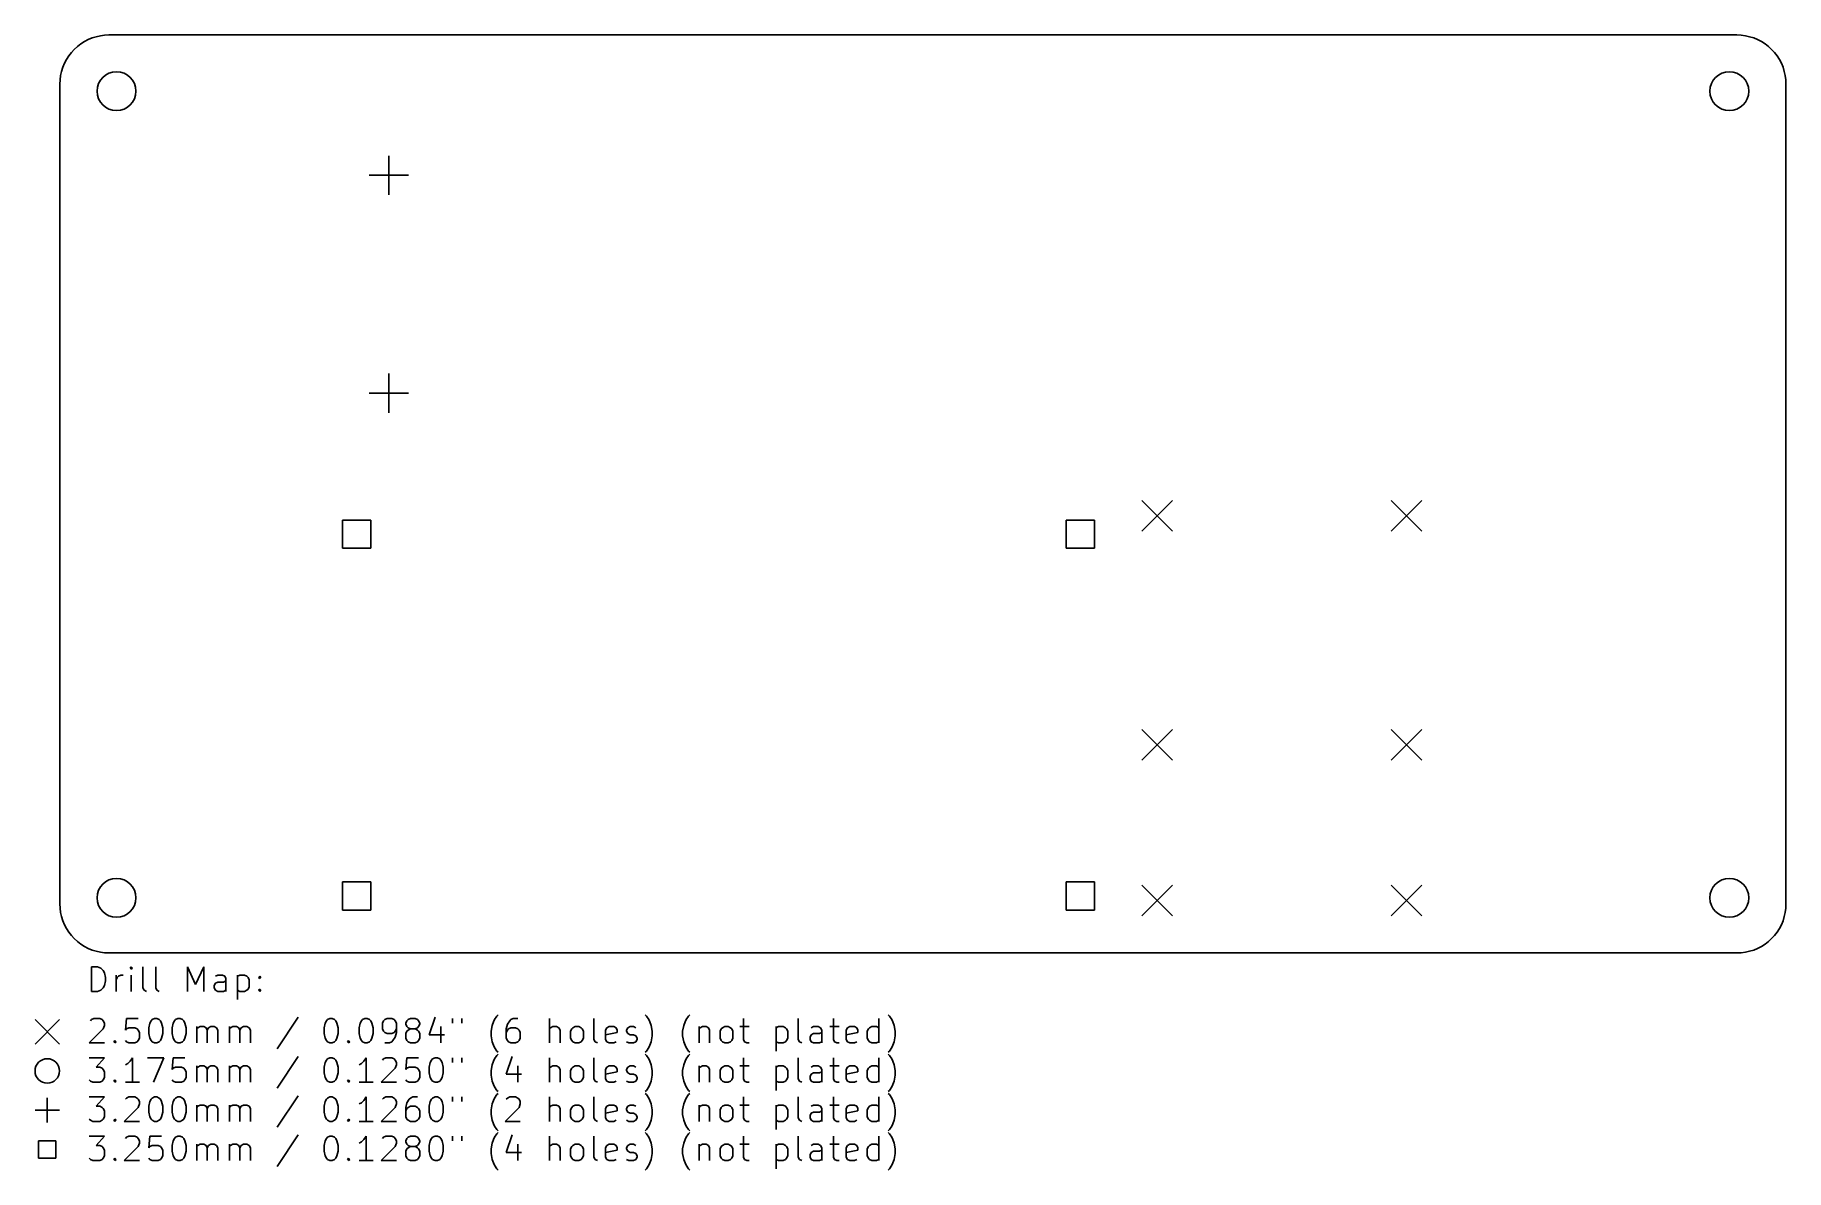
# Model space of a CAD drawing. Header units: millimetres. Extents: x -7 to 136, y -22 to 70.
import ezdxf

# ---------------------------------------------------------------- set-up
doc = ezdxf.new("R2010")
doc.units = ezdxf.units.MM
doc.layers.add('BLACK', color=250, linetype='CONTINUOUS')

msp = doc.modelspace()

# ---------------------------------------------------------------- linework, layer by layer
at = {"layer": 'BLACK', "linetype": 'CONTINUOUS'}
for p, q in [((-2.619153, 69.848316), (-2.309625, 70.00945)), ((-2.309625, 70.00945), (-1.987231, 70.142994)), ((-1.987231, 70.142994), (-1.654424, 70.247931)), ((-1.654424, 70.247931), (-1.313738, 70.323463)), ((-1.313738, 70.323463), (-0.967765, 70.369014)), ((-0.967765, 70.369014), (-0.619139, 70.384239)), ((-0.619139, 70.384239), (-0.619139, 70.384186)), ((-0.619139, 70.384186), (132.1, 70.384186)), ((132.1, 70.384186), (132.100014, 70.384186)), ((132.100014, 70.384186), (132.448636, 70.368964)), ((132.448636, 70.368964), (132.794604, 70.323415)), ((132.794604, 70.323415), (133.135286, 70.247886)), ((133.135286, 70.247886), (133.468089, 70.142953)), ((133.468089, 70.142953), (133.79048, 70.009413)), ((133.79048, 70.009413), (134.100005, 69.848282)), ((-4.083255, 68.384186), (-3.895762, 68.678496)), ((-3.895762, 68.678496), (-3.683333, 68.955346)), ((-3.683333, 68.955346), (-3.447582, 69.212627)), ((-3.447582, 69.212627), (-3.190305, 69.448383)), ((-3.190305, 69.448383), (-2.91346, 69.660818)), ((-2.91346, 69.660818), (-2.619153, 69.848316)), ((134.100005, 69.848282), (134.394309, 69.660789)), ((134.394309, 69.660789), (134.671152, 69.448358)), ((134.671152, 69.448358), (134.928427, 69.212607)), ((134.928427, 69.212607), (135.164176, 68.955331)), ((135.164176, 68.955331), (135.376605, 68.678486)), ((135.376605, 68.678486), (135.564096, 68.384181)), ((-4.558376, 67.078761), (-4.482851, 67.419449)), ((-4.482851, 67.419449), (-4.37792, 67.752257)), ((-4.37792, 67.752257), (-4.244383, 68.074654)), ((-4.244383, 68.074654), (-4.083255, 68.384186)), ((135.564096, 68.384181), (135.725224, 68.074654)), ((135.725224, 68.074654), (135.858762, 67.752263)), ((135.858762, 67.752263), (135.963693, 67.419459)), ((135.963693, 67.419459), (136.03922, 67.078776)), ((-4.619139, 66.384186), (-4.603921, 66.732788)), ((-4.619139, -0.5), (-4.619139, 66.384186)), ((-4.603921, 66.732788), (-4.558376, 67.078761)), ((136.03922, 67.078776), (136.084766, 66.732808)), ((136.084766, 66.732808), (136.099986, 66.384186)), ((136.099986, 66.384186), (136.1, 66.384186)), ((136.1, 66.384186), (136.1, -0.5)), ((22.195, 60.54), (22.195, 57.34)), ((20.595, 58.94), (23.795, 58.94)), ((22.195, 42.76), (22.195, 39.56)), ((20.595, 41.16), (23.795, 41.16)), ((83.59, 32.4), (86.09, 29.9)), ((86.09, 32.4), (83.59, 29.9)), ((103.91, 32.4), (106.41, 29.9)), ((106.41, 32.4), (103.91, 29.9)), ((20.72906, 30.80906), (18.43094, 30.80906)), ((18.43094, 30.80906), (18.43094, 28.51094)), ((20.72906, 28.51094), (20.72906, 30.80906)), ((79.72906, 30.80906), (77.43094, 30.80906)), ((77.43094, 30.80906), (77.43094, 28.51094)), ((79.72906, 28.51094), (79.72906, 30.80906)), ((18.43094, 28.51094), (20.72906, 28.51094)), ((77.43094, 28.51094), (79.72906, 28.51094)), ((83.59, 13.74), (86.09, 11.24)), ((86.09, 13.74), (83.59, 11.24)), ((103.91, 13.74), (106.41, 11.24)), ((106.41, 13.74), (103.91, 11.24)), ((20.72906, 1.29906), (18.43094, 1.29906)), ((18.43094, 1.29906), (18.43094, -0.99906)), ((20.72906, -0.99906), (20.72906, 1.29906)), ((79.72906, 1.29906), (77.43094, 1.29906)), ((77.43094, 1.29906), (77.43094, -0.99906)), ((79.72906, -0.99906), (79.72906, 1.29906)), ((83.59, 1.04), (86.09, -1.46)), ((86.09, 1.04), (83.59, -1.46)), ((103.91, 1.04), (106.41, -1.46)), ((106.41, 1.04), (103.91, -1.46)), ((-4.6191, -0.5), (-4.619139, -0.5)), ((-4.603879, -0.848623), (-4.6191, -0.5)), ((-4.558331, -1.194593), (-4.603879, -0.848623)), ((-4.482803, -1.535276), (-4.558331, -1.194593)), ((18.43094, -0.99906), (20.72906, -0.99906)), ((77.43094, -0.99906), (79.72906, -0.99906)), ((136.039231, -1.194593), (135.963703, -1.535276)), ((136.084779, -0.848623), (136.039231, -1.194593)), ((136.1, -0.5), (136.084779, -0.848623)), ((-4.37787, -1.868081), (-4.482803, -1.535276)), ((-4.244331, -2.190473), (-4.37787, -1.868081)), ((-4.083202, -2.5), (-4.244331, -2.190473)), ((-3.895708, -2.794306), (-4.083202, -2.5)), ((-3.683278, -3.07115), (-3.895708, -2.794306)), ((135.376608, -2.794306), (135.164178, -3.07115)), ((135.564102, -2.5), (135.376608, -2.794306)), ((135.725231, -2.190473), (135.564102, -2.5)), ((135.85877, -1.868081), (135.725231, -2.190473)), ((135.963703, -1.535276), (135.85877, -1.868081)), ((-3.447527, -3.328427), (-3.683278, -3.07115)), ((-3.19025, -3.564178), (-3.447527, -3.328427)), ((-2.913406, -3.776608), (-3.19025, -3.564178)), ((-2.6191, -3.964102), (-2.913406, -3.776608)), ((-2.309573, -4.125231), (-2.6191, -3.964102)), ((-1.987181, -4.25877), (-2.309573, -4.125231)), ((-1.654376, -4.363703), (-1.987181, -4.25877)), ((133.468081, -4.25877), (133.135276, -4.363703)), ((133.790473, -4.125231), (133.468081, -4.25877)), ((134.1, -3.964102), (133.790473, -4.125231)), ((134.394306, -3.776608), (134.1, -3.964102)), ((134.67115, -3.564178), (134.394306, -3.776608)), ((134.928427, -3.328427), (134.67115, -3.564178)), ((135.164178, -3.07115), (134.928427, -3.328427)), ((-2.036371, -7.639838), (-2.036371, -5.639838)), ((-2.036371, -5.639838), (-1.560181, -5.639838)), ((-1.313693, -4.439231), (-1.654376, -4.363703)), ((-1.560181, -5.639838), (-1.274466, -5.735076)), ((-0.967723, -4.484779), (-1.313693, -4.439231)), ((-0.619139, -4.5), (-0.967723, -4.484779)), ((132.1, -4.5), (-0.619139, -4.5)), ((1.201724, -5.639838), (1.106486, -5.735076)), ((1.296962, -5.735076), (1.201724, -5.639838)), ((1.201724, -5.639838), (1.201724, -5.830314)), ((2.154105, -7.354123), (2.154105, -5.639838)), ((3.201724, -7.354123), (3.201724, -5.639838)), ((5.773153, -7.639838), (5.773153, -5.639838)), ((5.773153, -5.639838), (6.43982, -7.068409)), ((6.43982, -7.068409), (7.106486, -5.639838)), ((7.106486, -5.639838), (7.106486, -7.639838)), ((132.448623, -4.484779), (132.1, -4.5)), ((132.794593, -4.439231), (132.448623, -4.484779)), ((133.135276, -4.363703), (132.794593, -4.439231)), ((-1.274466, -5.735076), (-1.08399, -5.925552)), ((-1.08399, -5.925552), (-0.988752, -6.116028)), ((-0.988752, -6.116028), (-0.893514, -6.49698)), ((-0.893514, -6.782695), (-0.988752, -7.163647)), ((-0.893514, -6.49698), (-0.893514, -6.782695)), ((-0.036371, -7.639838), (-0.036371, -6.306504)), ((-0.036371, -6.687457), (0.058867, -6.49698)), ((0.058867, -6.49698), (0.154105, -6.401742)), ((0.154105, -6.401742), (0.344581, -6.306504)), ((0.344581, -6.306504), (0.535058, -6.306504)), ((1.106486, -5.735076), (1.201724, -5.830314)), ((1.201724, -5.830314), (1.296962, -5.735076)), ((1.201724, -7.639838), (1.201724, -6.306504)), ((7.963629, -7.163647), (8.058867, -6.973171)), ((8.249343, -6.306504), (8.058867, -6.401742)), ((8.058867, -6.973171), (8.249343, -6.877933)), ((8.630296, -6.306504), (8.249343, -6.306504)), ((8.249343, -6.877933), (8.725534, -6.877933)), ((8.820772, -6.401742), (8.630296, -6.306504)), ((8.725534, -6.877933), (8.91601, -6.782695)), ((8.91601, -6.592219), (8.820772, -6.401742)), ((8.91601, -7.639838), (8.91601, -6.592219)), ((9.868391, -6.306504), (9.868391, -8.306504)), ((9.868391, -6.401742), (10.058867, -6.306504)), ((10.058867, -6.306504), (10.43982, -6.306504)), ((10.43982, -6.306504), (10.630296, -6.401742)), ((10.630296, -6.401742), (10.725534, -6.49698)), ((10.725534, -6.49698), (10.820772, -6.687457)), ((10.820772, -6.687457), (10.820772, -7.258885)), ((11.582677, -6.49698), (11.677915, -6.401742)), ((11.677915, -6.592219), (11.582677, -6.49698)), ((11.677915, -6.401742), (11.773153, -6.49698)), ((11.677915, -6.401742), (11.677915, -6.592219)), ((11.773153, -6.49698), (11.677915, -6.592219)), ((-1.560181, -7.639838), (-2.036371, -7.639838)), ((-1.274466, -7.5446), (-1.560181, -7.639838)), ((-1.08399, -7.354123), (-1.274466, -7.5446)), ((-0.988752, -7.163647), (-1.08399, -7.354123)), ((2.249343, -7.5446), (2.154105, -7.354123)), ((2.439819, -7.639838), (2.249343, -7.5446)), ((3.296962, -7.5446), (3.201724, -7.354123)), ((3.487438, -7.639838), (3.296962, -7.5446)), ((7.963629, -7.354123), (7.963629, -7.163647)), ((8.058867, -7.5446), (7.963629, -7.354123)), ((8.249343, -7.639838), (8.058867, -7.5446)), ((8.725534, -7.639838), (8.249343, -7.639838)), ((8.91601, -7.5446), (8.725534, -7.639838)), ((10.058867, -7.639838), (9.868391, -7.5446)), ((10.43982, -7.639838), (10.058867, -7.639838)), ((10.630296, -7.5446), (10.43982, -7.639838)), ((10.725534, -7.449361), (10.630296, -7.5446)), ((10.820772, -7.258885), (10.725534, -7.449361)), ((11.582677, -7.5446), (11.677915, -7.449361)), ((11.677915, -7.639838), (11.582677, -7.5446)), ((11.677915, -7.449361), (11.773153, -7.5446)), ((11.677915, -7.449361), (11.677915, -7.639838)), ((11.773153, -7.5446), (11.677915, -7.639838)), ((-6.644139, -9.925), (-4.644139, -11.925)), ((-4.644139, -9.925), (-6.644139, -11.925)), ((-2.131609, -10.030314), (-2.036371, -9.935076)), ((-2.036371, -9.935076), (-1.845895, -9.839838)), ((-1.845895, -9.839838), (-1.369704, -9.839838)), ((-1.369704, -9.839838), (-1.179228, -9.935076)), ((-1.179228, -9.935076), (-1.08399, -10.030314)), ((0.820772, -9.839838), (0.725534, -10.792219)), ((1.773153, -9.839838), (0.820772, -9.839838)), ((2.820772, -10.030314), (2.91601, -9.935076)), ((2.91601, -9.935076), (3.106486, -9.839838)), ((3.106486, -9.839838), (3.296963, -9.839838)), ((3.296963, -9.839838), (3.487439, -9.935076)), ((3.487439, -9.935076), (3.582677, -10.030314)), ((4.725534, -10.030314), (4.820772, -9.935076)), ((4.820772, -9.935076), (5.011248, -9.839838)), ((5.011248, -9.839838), (5.201725, -9.839838)), ((5.201725, -9.839838), (5.392201, -9.935076)), ((5.392201, -9.935076), (5.487439, -10.030314)), ((14.820773, -9.7446), (13.106488, -12.316028)), ((17.106488, -10.030314), (17.201726, -9.935076)), ((17.201726, -9.935076), (17.392202, -9.839838)), ((17.392202, -9.839838), (17.582679, -9.839838)), ((17.582679, -9.839838), (17.773155, -9.935076)), ((17.773155, -9.935076), (17.868393, -10.030314)), ((19.963631, -10.030314), (20.058869, -9.935076)), ((20.058869, -9.935076), (20.249345, -9.839838)), ((20.249345, -9.839838), (20.439822, -9.839838)), ((20.439822, -9.839838), (20.630298, -9.935076)), ((20.630298, -9.935076), (20.725536, -10.030314)), ((21.868393, -9.935076), (21.773155, -10.030314)), ((22.058869, -9.839838), (21.868393, -9.935076)), ((22.439822, -9.839838), (22.058869, -9.839838)), ((22.630298, -9.935076), (22.439822, -9.839838)), ((22.725536, -10.030314), (22.630298, -9.935076)), ((23.677917, -10.030314), (23.773155, -9.935076)), ((23.773155, -9.935076), (23.963631, -9.839838)), ((23.963631, -9.839838), (24.344584, -9.839838)), ((24.344584, -9.839838), (24.53506, -9.935076)), ((24.53506, -9.935076), (24.630298, -10.030314)), ((25.963631, -9.7446), (25.487441, -11.173171)), ((27.392203, -9.839838), (27.392203, -10.22079)), ((28.154108, -9.839838), (28.154108, -10.22079)), ((30.725537, -10.125552), (30.820775, -9.935076)), ((30.820775, -9.935076), (31.011251, -9.649361)), ((31.011251, -9.649361), (31.10649, -9.554123)), ((32.154108, -9.935076), (32.05887, -10.030314)), ((32.344584, -9.839838), (32.154108, -9.935076)), ((32.725537, -9.839838), (32.344584, -9.839838)), ((35.296966, -11.839838), (35.296966, -9.839838)), ((38.916014, -11.554123), (38.916014, -9.839838)), ((43.201729, -9.649361), (43.106491, -9.554123)), ((43.392205, -9.935076), (43.201729, -9.649361)), ((43.487443, -10.125552), (43.392205, -9.935076)), ((46.344586, -10.125552), (46.439824, -9.935076)), ((46.439824, -9.935076), (46.6303, -9.649361)), ((46.6303, -9.649361), (46.725539, -9.554123)), ((51.106491, -9.839838), (51.106491, -11.554123)), ((55.582682, -11.554123), (55.582682, -9.839838)), ((58.439825, -9.839838), (58.439825, -11.554123)), ((62.154111, -11.839838), (62.154111, -9.839838)), ((63.011254, -9.649361), (62.916016, -9.554123)), ((63.20173, -9.935076), (63.011254, -9.649361)), ((63.296968, -10.125552), (63.20173, -9.935076)), ((-1.08399, -10.69698), (-2.226847, -11.839838)), ((-1.08399, -10.030314), (-0.988752, -10.22079)), ((-0.988752, -10.411266), (-1.08399, -10.69698)), ((-0.988752, -10.22079), (-0.988752, -10.411266)), ((0.725534, -10.792219), (0.820772, -10.69698)), ((0.820772, -10.69698), (1.011248, -10.601742)), ((1.011248, -10.601742), (1.487439, -10.601742)), ((1.487439, -10.601742), (1.677915, -10.69698)), ((1.677915, -10.69698), (1.773153, -10.792219)), ((1.773153, -10.792219), (1.868391, -10.982695)), ((1.868391, -10.982695), (1.868391, -11.458885)), ((2.630296, -10.601742), (2.725534, -10.22079)), ((2.630296, -11.077933), (2.630296, -10.601742)), ((2.725534, -11.458885), (2.630296, -11.077933)), ((2.725534, -10.22079), (2.820772, -10.030314)), ((3.582677, -10.030314), (3.677915, -10.22079)), ((3.677915, -10.22079), (3.773153, -10.601742)), ((3.773153, -11.077933), (3.677915, -11.458885)), ((3.773153, -10.601742), (3.773153, -11.077933)), ((4.535058, -10.601742), (4.630296, -10.22079)), ((4.535058, -11.077933), (4.535058, -10.601742)), ((4.630296, -11.458885), (4.535058, -11.077933)), ((4.630296, -10.22079), (4.725534, -10.030314)), ((5.487439, -10.030314), (5.582677, -10.22079)), ((5.582677, -10.22079), (5.677915, -10.601742)), ((5.677915, -11.077933), (5.582677, -11.458885)), ((5.677915, -10.601742), (5.677915, -11.077933)), ((6.535058, -11.839838), (6.535058, -10.506504)), ((6.535058, -10.69698), (6.630296, -10.601742)), ((6.630296, -10.601742), (6.820772, -10.506504)), ((6.820772, -10.506504), (7.106487, -10.506504)), ((7.106487, -10.506504), (7.296963, -10.601742)), ((7.296963, -10.601742), (7.392201, -10.792219)), ((7.392201, -10.792219), (7.487439, -10.601742)), ((7.392201, -10.792219), (7.392201, -11.839838)), ((7.487439, -10.601742), (7.677915, -10.506504)), ((7.677915, -10.506504), (7.963629, -10.506504)), ((7.963629, -10.506504), (8.154106, -10.601742)), ((8.154106, -10.601742), (8.249344, -10.792219)), ((8.249344, -10.792219), (8.249344, -11.839838)), ((9.201725, -11.839838), (9.201725, -10.506504)), ((9.201725, -10.69698), (9.296963, -10.601742)), ((9.296963, -10.601742), (9.487439, -10.506504)), ((9.487439, -10.506504), (9.773154, -10.506504)), ((9.773154, -10.506504), (9.96363, -10.601742)), ((9.96363, -10.601742), (10.058868, -10.792219)), ((10.058868, -10.792219), (10.154106, -10.601742)), ((10.058868, -10.792219), (10.058868, -11.839838)), ((10.154106, -10.601742), (10.344582, -10.506504)), ((10.344582, -10.506504), (10.630296, -10.506504)), ((10.630296, -10.506504), (10.820773, -10.601742)), ((10.820773, -10.601742), (10.916011, -10.792219)), ((10.916011, -10.792219), (10.916011, -11.839838)), ((16.916012, -10.601742), (17.01125, -10.22079)), ((16.916012, -11.077933), (16.916012, -10.601742)), ((17.01125, -11.458885), (16.916012, -11.077933)), ((17.01125, -10.22079), (17.106488, -10.030314)), ((17.868393, -10.030314), (17.963631, -10.22079)), ((17.963631, -10.22079), (18.058869, -10.601742)), ((18.058869, -11.077933), (17.963631, -11.458885)), ((18.058869, -10.601742), (18.058869, -11.077933)), ((19.773155, -10.601742), (19.868393, -10.22079)), ((19.773155, -11.077933), (19.773155, -10.601742)), ((19.868393, -11.458885), (19.773155, -11.077933)), ((19.868393, -10.22079), (19.963631, -10.030314)), ((20.725536, -10.030314), (20.820774, -10.22079)), ((20.820774, -10.22079), (20.916012, -10.601742)), ((20.916012, -11.077933), (20.820774, -11.458885)), ((20.916012, -10.601742), (20.916012, -11.077933)), ((21.773155, -10.030314), (21.677917, -10.22079)), ((21.677917, -10.22079), (21.677917, -10.69698)), ((21.677917, -10.69698), (21.773155, -10.887457)), ((21.773155, -10.887457), (21.868393, -10.982695)), ((21.868393, -10.982695), (22.058869, -11.077933)), ((22.058869, -11.077933), (22.439822, -11.077933)), ((22.439822, -11.077933), (22.630298, -10.982695)), ((22.53506, -11.649361), (22.725536, -11.363647)), ((22.630298, -10.982695), (22.725536, -10.887457)), ((22.820774, -10.22079), (22.725536, -10.030314)), ((22.725536, -10.887457), (22.820774, -10.69698)), ((22.725536, -11.363647), (22.820774, -10.982695)), ((22.820774, -10.982695), (22.820774, -10.22079)), ((23.582679, -10.22079), (23.677917, -10.030314)), ((23.582679, -10.316028), (23.582679, -10.22079)), ((23.677917, -10.506504), (23.582679, -10.316028)), ((23.677917, -10.887457), (23.582679, -11.077933)), ((23.582679, -11.077933), (23.582679, -11.458885)), ((23.773155, -10.601742), (23.677917, -10.506504)), ((23.773155, -10.792219), (23.677917, -10.887457)), ((23.963631, -10.69698), (23.773155, -10.601742)), ((23.963631, -10.69698), (23.773155, -10.792219)), ((24.344584, -10.69698), (23.963631, -10.69698)), ((24.53506, -10.601742), (24.344584, -10.69698)), ((24.53506, -10.792219), (24.344584, -10.69698)), ((24.630298, -10.506504), (24.53506, -10.601742)), ((24.630298, -10.887457), (24.53506, -10.792219)), ((24.630298, -10.030314), (24.725536, -10.22079)), ((24.725536, -10.316028), (24.630298, -10.506504)), ((24.725536, -11.077933), (24.630298, -10.887457)), ((24.725536, -10.22079), (24.725536, -10.316028)), ((24.725536, -11.458885), (24.725536, -11.077933)), ((25.487441, -11.173171), (26.725536, -11.173171)), ((26.439822, -10.506504), (26.439822, -11.839838)), ((30.535061, -10.887457), (30.630299, -10.411266)), ((30.535061, -11.268409), (30.535061, -10.887457)), ((30.630299, -11.7446), (30.535061, -11.268409)), ((30.630299, -10.411266), (30.725537, -10.125552)), ((31.868394, -10.316028), (31.773156, -10.69698)), ((31.773156, -10.69698), (31.773156, -11.458885)), ((31.868394, -10.792219), (31.773156, -10.982695)), ((32.05887, -10.030314), (31.868394, -10.316028)), ((31.963632, -10.69698), (31.868394, -10.792219)), ((32.154108, -10.601742), (31.963632, -10.69698)), ((32.535061, -10.601742), (32.154108, -10.601742)), ((32.725537, -10.69698), (32.535061, -10.601742)), ((32.820775, -10.792219), (32.725537, -10.69698)), ((32.916013, -10.982695), (32.820775, -10.792219)), ((32.916013, -11.458885), (32.916013, -10.982695)), ((35.392204, -10.601742), (35.296966, -10.69698)), ((35.58268, -10.506504), (35.392204, -10.601742)), ((35.868395, -10.506504), (35.58268, -10.506504)), ((36.058871, -10.601742), (35.868395, -10.506504)), ((36.154109, -10.792219), (36.058871, -10.601742)), ((36.154109, -11.839838), (36.154109, -10.792219)), ((37.011252, -10.887457), (37.10649, -10.69698)), ((37.011252, -11.458885), (37.011252, -10.887457)), ((37.10649, -10.69698), (37.201728, -10.601742)), ((37.201728, -10.601742), (37.392204, -10.506504)), ((37.392204, -10.506504), (37.677919, -10.506504)), ((37.677919, -10.506504), (37.868395, -10.601742)), ((37.868395, -10.601742), (37.963633, -10.69698)), ((37.963633, -10.69698), (38.058871, -10.887457)), ((38.058871, -10.887457), (38.058871, -11.458885)), ((39.868395, -10.792219), (39.963633, -10.601742)), ((39.868395, -11.554123), (39.868395, -10.792219)), ((40.820776, -10.982695), (39.868395, -11.173171)), ((39.963633, -10.601742), (40.154109, -10.506504)), ((40.154109, -10.506504), (40.535062, -10.506504)), ((40.535062, -10.506504), (40.725538, -10.601742)), ((40.725538, -10.601742), (40.820776, -10.792219)), ((40.820776, -10.792219), (40.820776, -10.982695)), ((41.582681, -10.792219), (41.677919, -10.601742)), ((41.582681, -10.887457), (41.582681, -10.792219)), ((41.677919, -11.077933), (41.582681, -10.887457)), ((41.677919, -10.601742), (41.868395, -10.506504)), ((41.868395, -11.173171), (41.677919, -11.077933)), ((41.868395, -10.506504), (42.154109, -10.506504)), ((42.154109, -11.173171), (41.868395, -11.173171)), ((42.154109, -10.506504), (42.344586, -10.601742)), ((42.344586, -11.268409), (42.154109, -11.173171)), ((42.439824, -11.458885), (42.344586, -11.268409)), ((43.582681, -10.411266), (43.487443, -10.125552)), ((43.677919, -10.887457), (43.582681, -10.411266)), ((43.582681, -11.7446), (43.677919, -11.268409)), ((43.677919, -11.268409), (43.677919, -10.887457)), ((46.15411, -10.887457), (46.249348, -10.411266)), ((46.15411, -11.268409), (46.15411, -10.887457)), ((46.249348, -11.7446), (46.15411, -11.268409)), ((46.249348, -10.411266), (46.344586, -10.125552)), ((47.487443, -10.506504), (47.487443, -11.839838)), ((47.487443, -10.69698), (47.582681, -10.601742)), ((47.582681, -10.601742), (47.773157, -10.506504)), ((47.773157, -10.506504), (48.058872, -10.506504)), ((48.058872, -10.506504), (48.249348, -10.601742)), ((48.249348, -10.601742), (48.344586, -10.792219)), ((48.344586, -10.792219), (48.344586, -11.839838)), ((49.201729, -10.887457), (49.296967, -10.69698)), ((49.201729, -11.458885), (49.201729, -10.887457)), ((49.296967, -10.69698), (49.392205, -10.601742)), ((49.392205, -10.601742), (49.582681, -10.506504)), ((49.582681, -10.506504), (49.868396, -10.506504)), ((49.868396, -10.506504), (50.058872, -10.601742)), ((50.058872, -10.601742), (50.15411, -10.69698)), ((50.15411, -10.69698), (50.249348, -10.887457)), ((50.249348, -10.887457), (50.249348, -11.458885)), ((50.820777, -10.506504), (51.582681, -10.506504)), ((53.773158, -10.506504), (53.773158, -12.506504)), ((53.773158, -10.601742), (53.963634, -10.506504)), ((53.963634, -10.506504), (54.344587, -10.506504)), ((54.344587, -10.506504), (54.535063, -10.601742)), ((54.535063, -10.601742), (54.630301, -10.69698)), ((54.630301, -10.69698), (54.725539, -10.887457)), ((54.725539, -10.887457), (54.725539, -11.458885)), ((56.535063, -11.363647), (56.630301, -11.173171)), ((56.535063, -11.554123), (56.535063, -11.363647)), ((56.820777, -10.506504), (56.630301, -10.601742)), ((56.630301, -11.173171), (56.820777, -11.077933)), ((57.20173, -10.506504), (56.820777, -10.506504)), ((56.820777, -11.077933), (57.296968, -11.077933)), ((57.392206, -10.601742), (57.20173, -10.506504)), ((57.296968, -11.077933), (57.487444, -10.982695)), ((57.487444, -10.792219), (57.392206, -10.601742)), ((57.487444, -11.839838), (57.487444, -10.792219)), ((58.154111, -10.506504), (58.916015, -10.506504)), ((59.487444, -10.792219), (59.582682, -10.601742)), ((59.487444, -11.554123), (59.487444, -10.792219)), ((60.439825, -10.982695), (59.487444, -11.173171)), ((59.582682, -10.601742), (59.773158, -10.506504)), ((59.773158, -10.506504), (60.154111, -10.506504)), ((60.154111, -10.506504), (60.344587, -10.601742)), ((60.344587, -10.601742), (60.439825, -10.792219)), ((60.439825, -10.792219), (60.439825, -10.982695)), ((61.20173, -10.887457), (61.296968, -10.69698)), ((61.20173, -11.458885), (61.20173, -10.887457)), ((61.296968, -10.69698), (61.392206, -10.601742)), ((61.392206, -10.601742), (61.582682, -10.506504)), ((61.582682, -10.506504), (61.963635, -10.506504)), ((61.963635, -10.506504), (62.154111, -10.601742)), ((63.392206, -10.411266), (63.296968, -10.125552)), ((63.487444, -10.887457), (63.392206, -10.411266)), ((63.392206, -11.7446), (63.487444, -11.268409)), ((63.487444, -11.268409), (63.487444, -10.887457)), ((-2.226847, -11.839838), (-0.988752, -11.839838)), ((-0.226847, -11.7446), (-0.131609, -11.649361)), ((-0.131609, -11.839838), (-0.226847, -11.7446)), ((-0.131609, -11.649361), (-0.036371, -11.7446)), ((-0.131609, -11.649361), (-0.131609, -11.839838)), ((-0.036371, -11.7446), (-0.131609, -11.839838)), ((0.820772, -11.7446), (0.725534, -11.649361)), ((1.011248, -11.839838), (0.820772, -11.7446)), ((1.487439, -11.839838), (1.011248, -11.839838)), ((1.677915, -11.7446), (1.487439, -11.839838)), ((1.773153, -11.649361), (1.677915, -11.7446)), ((1.868391, -11.458885), (1.773153, -11.649361)), ((2.820772, -11.649361), (2.725534, -11.458885)), ((2.91601, -11.7446), (2.820772, -11.649361)), ((3.106486, -11.839838), (2.91601, -11.7446)), ((3.296963, -11.839838), (3.106486, -11.839838)), ((3.487439, -11.7446), (3.296963, -11.839838)), ((3.582677, -11.649361), (3.487439, -11.7446)), ((3.677915, -11.458885), (3.582677, -11.649361)), ((4.725534, -11.649361), (4.630296, -11.458885)), ((4.820772, -11.7446), (4.725534, -11.649361)), ((5.011248, -11.839838), (4.820772, -11.7446)), ((5.201725, -11.839838), (5.011248, -11.839838)), ((5.392201, -11.7446), (5.201725, -11.839838)), ((5.487439, -11.649361), (5.392201, -11.7446)), ((5.582677, -11.458885), (5.487439, -11.649361)), ((17.106488, -11.649361), (17.01125, -11.458885)), ((17.201726, -11.7446), (17.106488, -11.649361)), ((17.392202, -11.839838), (17.201726, -11.7446)), ((17.582679, -11.839838), (17.392202, -11.839838)), ((17.773155, -11.7446), (17.582679, -11.839838)), ((17.868393, -11.649361), (17.773155, -11.7446)), ((17.963631, -11.458885), (17.868393, -11.649361)), ((18.820774, -11.7446), (18.916012, -11.649361)), ((18.916012, -11.839838), (18.820774, -11.7446)), ((18.916012, -11.649361), (19.01125, -11.7446)), ((18.916012, -11.649361), (18.916012, -11.839838)), ((19.01125, -11.7446), (18.916012, -11.839838)), ((19.963631, -11.649361), (19.868393, -11.458885)), ((20.058869, -11.7446), (19.963631, -11.649361)), ((20.249345, -11.839838), (20.058869, -11.7446)), ((20.439822, -11.839838), (20.249345, -11.839838)), ((20.630298, -11.7446), (20.439822, -11.839838)), ((20.725536, -11.649361), (20.630298, -11.7446)), ((20.820774, -11.458885), (20.725536, -11.649361)), ((21.868393, -11.839838), (22.249345, -11.839838)), ((22.249345, -11.839838), (22.439822, -11.7446)), ((22.439822, -11.7446), (22.53506, -11.649361)), ((23.582679, -11.458885), (23.677917, -11.649361)), ((23.677917, -11.649361), (23.773155, -11.7446)), ((23.773155, -11.7446), (23.963631, -11.839838)), ((23.963631, -11.839838), (24.344584, -11.839838)), ((24.344584, -11.839838), (24.53506, -11.7446)), ((24.53506, -11.7446), (24.630298, -11.649361)), ((24.630298, -11.649361), (24.725536, -11.458885)), ((30.725537, -12.030314), (30.630299, -11.7446)), ((30.820775, -12.22079), (30.725537, -12.030314)), ((31.011251, -12.506504), (30.820775, -12.22079)), ((31.10649, -12.601742), (31.011251, -12.506504)), ((31.011251, -12.849361), (31.10649, -12.754123)), ((31.773156, -11.458885), (31.868394, -11.649361)), ((31.868394, -11.649361), (31.963632, -11.7446)), ((31.963632, -11.7446), (32.154108, -11.839838)), ((32.154108, -11.839838), (32.535061, -11.839838)), ((32.535061, -11.839838), (32.725537, -11.7446)), ((32.725537, -11.7446), (32.820775, -11.649361)), ((32.820775, -11.649361), (32.916013, -11.458885)), ((37.10649, -11.649361), (37.011252, -11.458885)), ((37.201728, -11.7446), (37.10649, -11.649361)), ((37.392204, -11.839838), (37.201728, -11.7446)), ((37.677919, -11.839838), (37.392204, -11.839838)), ((37.868395, -11.7446), (37.677919, -11.839838)), ((37.963633, -11.649361), (37.868395, -11.7446)), ((38.058871, -11.458885), (37.963633, -11.649361)), ((39.011252, -11.7446), (38.916014, -11.554123)), ((39.201728, -11.839838), (39.011252, -11.7446)), ((39.963633, -11.7446), (39.868395, -11.554123)), ((40.154109, -11.839838), (39.963633, -11.7446)), ((40.535062, -11.839838), (40.154109, -11.839838)), ((40.725538, -11.7446), (40.535062, -11.839838)), ((41.582681, -11.7446), (41.773157, -11.839838)), ((41.773157, -11.839838), (42.154109, -11.839838)), ((42.154109, -11.839838), (42.344586, -11.7446)), ((42.344586, -11.7446), (42.439824, -11.554123)), ((42.439824, -11.554123), (42.439824, -11.458885)), ((43.106491, -12.601742), (43.201729, -12.506504)), ((43.201729, -12.849361), (43.106491, -12.754123)), ((43.201729, -12.506504), (43.392205, -12.22079)), ((43.392205, -12.22079), (43.487443, -12.030314)), ((43.487443, -12.030314), (43.582681, -11.7446)), ((46.344586, -12.030314), (46.249348, -11.7446)), ((46.439824, -12.22079), (46.344586, -12.030314)), ((46.6303, -12.506504), (46.439824, -12.22079)), ((46.725539, -12.601742), (46.6303, -12.506504)), ((46.6303, -12.849361), (46.725539, -12.754123)), ((49.296967, -11.649361), (49.201729, -11.458885)), ((49.392205, -11.7446), (49.296967, -11.649361)), ((49.582681, -11.839838), (49.392205, -11.7446)), ((49.868396, -11.839838), (49.582681, -11.839838)), ((50.058872, -11.7446), (49.868396, -11.839838)), ((50.15411, -11.649361), (50.058872, -11.7446)), ((50.249348, -11.458885), (50.15411, -11.649361)), ((51.106491, -11.554123), (51.201729, -11.7446)), ((51.201729, -11.7446), (51.392205, -11.839838)), ((51.392205, -11.839838), (51.582681, -11.839838)), ((53.963634, -11.839838), (53.773158, -11.7446)), ((54.344587, -11.839838), (53.963634, -11.839838)), ((54.535063, -11.7446), (54.344587, -11.839838)), ((54.630301, -11.649361), (54.535063, -11.7446)), ((54.725539, -11.458885), (54.630301, -11.649361)), ((55.67792, -11.7446), (55.582682, -11.554123)), ((55.868396, -11.839838), (55.67792, -11.7446)), ((56.630301, -11.7446), (56.535063, -11.554123)), ((56.820777, -11.839838), (56.630301, -11.7446)), ((57.296968, -11.839838), (56.820777, -11.839838)), ((57.487444, -11.7446), (57.296968, -11.839838)), ((58.439825, -11.554123), (58.535063, -11.7446)), ((58.535063, -11.7446), (58.725539, -11.839838)), ((58.725539, -11.839838), (58.916015, -11.839838)), ((59.582682, -11.7446), (59.487444, -11.554123)), ((59.773158, -11.839838), (59.582682, -11.7446)), ((60.154111, -11.839838), (59.773158, -11.839838)), ((60.344587, -11.7446), (60.154111, -11.839838)), ((61.296968, -11.649361), (61.20173, -11.458885)), ((61.392206, -11.7446), (61.296968, -11.649361)), ((61.582682, -11.839838), (61.392206, -11.7446)), ((61.963635, -11.839838), (61.582682, -11.839838)), ((62.154111, -11.7446), (61.963635, -11.839838)), ((62.916016, -12.601742), (63.011254, -12.506504)), ((63.011254, -12.849361), (62.916016, -12.754123)), ((63.011254, -12.506504), (63.20173, -12.22079)), ((63.20173, -12.22079), (63.296968, -12.030314)), ((63.296968, -12.030314), (63.392206, -11.7446)), ((-2.226847, -13.039838), (-0.988752, -13.039838)), ((-0.988752, -13.039838), (-1.655419, -13.801742)), ((-1.655419, -13.801742), (-1.369704, -13.801742)), ((-1.369704, -13.801742), (-1.179228, -13.89698)), ((-1.179228, -13.89698), (-1.08399, -13.992219)), ((-1.08399, -13.992219), (-0.988752, -14.182695)), ((-0.988752, -14.182695), (-0.988752, -14.658885)), ((0.91601, -13.516028), (0.725534, -13.611266)), ((1.106486, -13.325552), (0.91601, -13.516028)), ((1.296962, -13.039838), (1.106486, -13.325552)), ((1.296962, -15.039838), (1.296962, -13.039838)), ((2.535058, -13.039838), (3.868391, -13.039838)), ((3.868391, -13.039838), (3.011248, -15.039838)), ((4.630296, -13.039838), (4.535058, -13.992219)), ((4.535058, -13.992219), (4.630296, -13.89698)), ((5.582677, -13.039838), (4.630296, -13.039838)), ((4.630296, -13.89698), (4.820772, -13.801742)), ((4.820772, -13.801742), (5.296963, -13.801742)), ((5.296963, -13.801742), (5.487439, -13.89698)), ((5.487439, -13.89698), (5.582677, -13.992219)), ((5.582677, -13.992219), (5.677915, -14.182695)), ((5.677915, -14.182695), (5.677915, -14.658885)), ((6.535058, -15.039838), (6.535058, -13.706504)), ((6.535058, -13.89698), (6.630296, -13.801742)), ((6.630296, -13.801742), (6.820772, -13.706504)), ((6.820772, -13.706504), (7.106487, -13.706504)), ((7.106487, -13.706504), (7.296963, -13.801742)), ((7.296963, -13.801742), (7.392201, -13.992219)), ((7.392201, -13.992219), (7.487439, -13.801742)), ((7.392201, -13.992219), (7.392201, -15.039838)), ((7.487439, -13.801742), (7.677915, -13.706504)), ((7.677915, -13.706504), (7.963629, -13.706504)), ((7.963629, -13.706504), (8.154106, -13.801742)), ((8.154106, -13.801742), (8.249344, -13.992219)), ((8.249344, -13.992219), (8.249344, -15.039838)), ((9.201725, -15.039838), (9.201725, -13.706504)), ((9.201725, -13.89698), (9.296963, -13.801742)), ((9.296963, -13.801742), (9.487439, -13.706504)), ((9.487439, -13.706504), (9.773154, -13.706504)), ((9.773154, -13.706504), (9.96363, -13.801742)), ((9.96363, -13.801742), (10.058868, -13.992219)), ((10.058868, -13.992219), (10.154106, -13.801742)), ((10.058868, -13.992219), (10.058868, -15.039838)), ((10.154106, -13.801742), (10.344582, -13.706504)), ((10.344582, -13.706504), (10.630296, -13.706504)), ((10.630296, -13.706504), (10.820773, -13.801742)), ((10.820773, -13.801742), (10.916011, -13.992219)), ((10.916011, -13.992219), (10.916011, -15.039838)), ((14.820773, -12.9446), (13.106488, -15.516028)), ((16.916012, -13.801742), (17.01125, -13.42079)), ((16.916012, -14.277933), (16.916012, -13.801742)), ((17.01125, -13.42079), (17.106488, -13.230314)), ((17.106488, -13.230314), (17.201726, -13.135076)), ((17.201726, -13.135076), (17.392202, -13.039838)), ((17.392202, -13.039838), (17.582679, -13.039838)), ((17.582679, -13.039838), (17.773155, -13.135076)), ((17.773155, -13.135076), (17.868393, -13.230314)), ((17.868393, -13.230314), (17.963631, -13.42079)), ((17.963631, -13.42079), (18.058869, -13.801742)), ((18.058869, -13.801742), (18.058869, -14.277933)), ((19.963631, -13.516028), (19.773155, -13.611266)), ((20.154107, -13.325552), (19.963631, -13.516028)), ((20.344583, -13.039838), (20.154107, -13.325552)), ((20.344583, -15.039838), (20.344583, -13.039838)), ((22.725536, -13.89698), (21.582679, -15.039838)), ((21.677917, -13.230314), (21.773155, -13.135076)), ((21.773155, -13.135076), (21.963631, -13.039838)), ((21.963631, -13.039838), (22.439822, -13.039838)), ((22.439822, -13.039838), (22.630298, -13.135076)), ((22.630298, -13.135076), (22.725536, -13.230314)), ((22.725536, -13.230314), (22.820774, -13.42079)), ((22.820774, -13.611266), (22.725536, -13.89698)), ((22.820774, -13.42079), (22.820774, -13.611266)), ((23.677917, -13.039838), (23.582679, -13.992219)), ((23.582679, -13.992219), (23.677917, -13.89698)), ((24.630298, -13.039838), (23.677917, -13.039838)), ((23.677917, -13.89698), (23.868393, -13.801742)), ((23.868393, -13.801742), (24.344584, -13.801742)), ((24.344584, -13.801742), (24.53506, -13.89698)), ((24.53506, -13.89698), (24.630298, -13.992219)), ((24.630298, -13.992219), (24.725536, -14.182695)), ((24.725536, -14.182695), (24.725536, -14.658885)), ((25.487441, -13.801742), (25.582679, -13.42079)), ((25.487441, -14.277933), (25.487441, -13.801742)), ((25.582679, -13.42079), (25.677917, -13.230314)), ((25.677917, -13.230314), (25.773155, -13.135076)), ((25.773155, -13.135076), (25.963631, -13.039838)), ((25.963631, -13.039838), (26.154108, -13.039838)), ((26.154108, -13.039838), (26.344584, -13.135076)), ((26.344584, -13.135076), (26.439822, -13.230314)), ((26.439822, -13.230314), (26.53506, -13.42079)), ((26.53506, -13.42079), (26.630298, -13.801742)), ((26.630298, -13.801742), (26.630298, -14.277933)), ((27.392203, -13.039838), (27.392203, -13.42079)), ((28.154108, -13.039838), (28.154108, -13.42079)), ((30.535061, -14.087457), (30.630299, -13.611266)), ((30.535061, -14.468409), (30.535061, -14.087457)), ((30.630299, -13.611266), (30.725537, -13.325552)), ((30.725537, -13.325552), (30.820775, -13.135076)), ((30.820775, -13.135076), (31.011251, -12.849361)), ((32.249346, -12.9446), (31.773156, -14.373171)), ((32.725537, -13.706504), (32.725537, -15.039838)), ((35.296966, -15.039838), (35.296966, -13.039838)), ((35.392204, -13.801742), (35.296966, -13.89698)), ((35.58268, -13.706504), (35.392204, -13.801742)), ((35.868395, -13.706504), (35.58268, -13.706504)), ((36.058871, -13.801742), (35.868395, -13.706504)), ((36.154109, -13.992219), (36.058871, -13.801742)), ((36.154109, -15.039838), (36.154109, -13.992219)), ((37.011252, -14.087457), (37.10649, -13.89698)), ((37.011252, -14.658885), (37.011252, -14.087457)), ((37.10649, -13.89698), (37.201728, -13.801742)), ((37.201728, -13.801742), (37.392204, -13.706504)), ((37.392204, -13.706504), (37.677919, -13.706504)), ((37.677919, -13.706504), (37.868395, -13.801742)), ((37.868395, -13.801742), (37.963633, -13.89698)), ((37.963633, -13.89698), (38.058871, -14.087457)), ((38.058871, -14.087457), (38.058871, -14.658885)), ((38.916014, -14.754123), (38.916014, -13.039838)), ((39.868395, -13.992219), (39.963633, -13.801742)), ((39.868395, -14.754123), (39.868395, -13.992219)), ((40.820776, -14.182695), (39.868395, -14.373171)), ((39.963633, -13.801742), (40.154109, -13.706504)), ((40.154109, -13.706504), (40.535062, -13.706504)), ((40.535062, -13.706504), (40.725538, -13.801742)), ((40.725538, -13.801742), (40.820776, -13.992219)), ((40.820776, -13.992219), (40.820776, -14.182695)), ((41.582681, -13.992219), (41.677919, -13.801742)), ((41.582681, -14.087457), (41.582681, -13.992219)), ((41.677919, -14.277933), (41.582681, -14.087457)), ((41.677919, -13.801742), (41.868395, -13.706504)), ((41.868395, -13.706504), (42.154109, -13.706504)), ((42.154109, -13.706504), (42.344586, -13.801742)), ((43.392205, -13.135076), (43.201729, -12.849361)), ((43.487443, -13.325552), (43.392205, -13.135076)), ((43.582681, -13.611266), (43.487443, -13.325552)), ((43.677919, -14.087457), (43.582681, -13.611266)), ((43.677919, -14.468409), (43.677919, -14.087457)), ((46.15411, -14.087457), (46.249348, -13.611266)), ((46.15411, -14.468409), (46.15411, -14.087457)), ((46.249348, -13.611266), (46.344586, -13.325552)), ((46.344586, -13.325552), (46.439824, -13.135076)), ((46.439824, -13.135076), (46.6303, -12.849361)), ((47.487443, -13.706504), (47.487443, -15.039838)), ((47.487443, -13.89698), (47.582681, -13.801742)), ((47.582681, -13.801742), (47.773157, -13.706504)), ((47.773157, -13.706504), (48.058872, -13.706504)), ((48.058872, -13.706504), (48.249348, -13.801742)), ((48.249348, -13.801742), (48.344586, -13.992219)), ((48.344586, -13.992219), (48.344586, -15.039838)), ((49.201729, -14.087457), (49.296967, -13.89698)), ((49.201729, -14.658885), (49.201729, -14.087457)), ((49.296967, -13.89698), (49.392205, -13.801742)), ((49.392205, -13.801742), (49.582681, -13.706504)), ((49.582681, -13.706504), (49.868396, -13.706504)), ((49.868396, -13.706504), (50.058872, -13.801742)), ((50.058872, -13.801742), (50.15411, -13.89698)), ((50.15411, -13.89698), (50.249348, -14.087457)), ((50.249348, -14.087457), (50.249348, -14.658885)), ((50.820777, -13.706504), (51.582681, -13.706504)), ((51.106491, -13.039838), (51.106491, -14.754123)), ((53.773158, -13.706504), (53.773158, -15.706504)), ((53.773158, -13.801742), (53.963634, -13.706504)), ((53.963634, -13.706504), (54.344587, -13.706504)), ((54.344587, -13.706504), (54.535063, -13.801742)), ((54.535063, -13.801742), (54.630301, -13.89698)), ((54.630301, -13.89698), (54.725539, -14.087457)), ((54.725539, -14.087457), (54.725539, -14.658885)), ((55.582682, -14.754123), (55.582682, -13.039838)), ((56.820777, -13.706504), (56.630301, -13.801742)), ((57.20173, -13.706504), (56.820777, -13.706504)), ((57.392206, -13.801742), (57.20173, -13.706504)), ((57.296968, -14.277933), (57.487444, -14.182695)), ((57.487444, -13.992219), (57.392206, -13.801742)), ((57.487444, -15.039838), (57.487444, -13.992219)), ((58.154111, -13.706504), (58.916015, -13.706504)), ((58.439825, -13.039838), (58.439825, -14.754123)), ((59.487444, -13.992219), (59.582682, -13.801742)), ((59.487444, -14.754123), (59.487444, -13.992219)), ((60.439825, -14.182695), (59.487444, -14.373171)), ((59.582682, -13.801742), (59.773158, -13.706504)), ((59.773158, -13.706504), (60.154111, -13.706504)), ((60.154111, -13.706504), (60.344587, -13.801742)), ((60.344587, -13.801742), (60.439825, -13.992219)), ((60.439825, -13.992219), (60.439825, -14.182695)), ((61.20173, -14.087457), (61.296968, -13.89698)), ((61.20173, -14.658885), (61.20173, -14.087457)), ((61.296968, -13.89698), (61.392206, -13.801742)), ((61.392206, -13.801742), (61.582682, -13.706504)), ((61.582682, -13.706504), (61.963635, -13.706504)), ((61.963635, -13.706504), (62.154111, -13.801742)), ((62.154111, -15.039838), (62.154111, -13.039838)), ((63.20173, -13.135076), (63.011254, -12.849361)), ((63.296968, -13.325552), (63.20173, -13.135076)), ((63.392206, -13.611266), (63.296968, -13.325552)), ((63.487444, -14.087457), (63.392206, -13.611266)), ((63.487444, -14.468409), (63.487444, -14.087457)), ((-2.131609, -14.9446), (-2.226847, -14.849361)), ((-1.941133, -15.039838), (-2.131609, -14.9446)), ((-1.369704, -15.039838), (-1.941133, -15.039838)), ((-1.179228, -14.9446), (-1.369704, -15.039838)), ((-1.08399, -14.849361), (-1.179228, -14.9446)), ((-0.988752, -14.658885), (-1.08399, -14.849361)), ((-0.226847, -14.9446), (-0.131609, -14.849361)), ((-0.131609, -15.039838), (-0.226847, -14.9446)), ((-0.131609, -14.849361), (-0.036371, -14.9446)), ((-0.131609, -14.849361), (-0.131609, -15.039838)), ((-0.036371, -14.9446), (-0.131609, -15.039838)), ((1.868391, -15.039838), (0.725534, -15.039838)), ((4.630296, -14.9446), (4.535058, -14.849361)), ((4.820772, -15.039838), (4.630296, -14.9446)), ((5.296963, -15.039838), (4.820772, -15.039838)), ((5.487439, -14.9446), (5.296963, -15.039838)), ((5.582677, -14.849361), (5.487439, -14.9446)), ((5.677915, -14.658885), (5.582677, -14.849361)), ((17.01125, -14.658885), (16.916012, -14.277933)), ((17.106488, -14.849361), (17.01125, -14.658885)), ((17.201726, -14.9446), (17.106488, -14.849361)), ((17.392202, -15.039838), (17.201726, -14.9446)), ((17.582679, -15.039838), (17.392202, -15.039838)), ((17.773155, -14.9446), (17.582679, -15.039838)), ((17.868393, -14.849361), (17.773155, -14.9446)), ((17.963631, -14.658885), (17.868393, -14.849361)), ((18.058869, -14.277933), (17.963631, -14.658885)), ((18.820774, -14.9446), (18.916012, -14.849361)), ((18.916012, -15.039838), (18.820774, -14.9446)), ((18.916012, -14.849361), (19.01125, -14.9446)), ((18.916012, -14.849361), (18.916012, -15.039838)), ((19.01125, -14.9446), (18.916012, -15.039838)), ((20.916012, -15.039838), (19.773155, -15.039838)), ((21.582679, -15.039838), (22.820774, -15.039838)), ((23.677917, -14.9446), (23.582679, -14.849361)), ((23.868393, -15.039838), (23.677917, -14.9446)), ((24.344584, -15.039838), (23.868393, -15.039838)), ((24.53506, -14.9446), (24.344584, -15.039838)), ((24.630298, -14.849361), (24.53506, -14.9446)), ((24.725536, -14.658885), (24.630298, -14.849361)), ((25.582679, -14.658885), (25.487441, -14.277933)), ((25.677917, -14.849361), (25.582679, -14.658885)), ((25.773155, -14.9446), (25.677917, -14.849361)), ((25.963631, -15.039838), (25.773155, -14.9446)), ((26.154108, -15.039838), (25.963631, -15.039838)), ((26.344584, -14.9446), (26.154108, -15.039838)), ((26.439822, -14.849361), (26.344584, -14.9446)), ((26.53506, -14.658885), (26.439822, -14.849361)), ((26.630298, -14.277933), (26.53506, -14.658885)), ((30.630299, -14.9446), (30.535061, -14.468409)), ((30.725537, -15.230314), (30.630299, -14.9446)), ((30.820775, -15.42079), (30.725537, -15.230314)), ((31.011251, -15.706504), (30.820775, -15.42079)), ((31.773156, -14.373171), (33.011251, -14.373171)), ((37.10649, -14.849361), (37.011252, -14.658885)), ((37.201728, -14.9446), (37.10649, -14.849361)), ((37.392204, -15.039838), (37.201728, -14.9446)), ((37.677919, -15.039838), (37.392204, -15.039838)), ((37.868395, -14.9446), (37.677919, -15.039838)), ((37.963633, -14.849361), (37.868395, -14.9446)), ((38.058871, -14.658885), (37.963633, -14.849361)), ((39.011252, -14.9446), (38.916014, -14.754123)), ((39.201728, -15.039838), (39.011252, -14.9446)), ((39.963633, -14.9446), (39.868395, -14.754123)), ((40.154109, -15.039838), (39.963633, -14.9446)), ((40.535062, -15.039838), (40.154109, -15.039838)), ((40.725538, -14.9446), (40.535062, -15.039838)), ((41.582681, -14.9446), (41.773157, -15.039838)), ((41.868395, -14.373171), (41.677919, -14.277933)), ((41.773157, -15.039838), (42.154109, -15.039838)), ((42.154109, -14.373171), (41.868395, -14.373171)), ((42.344586, -14.468409), (42.154109, -14.373171)), ((42.154109, -15.039838), (42.344586, -14.9446)), ((42.439824, -14.658885), (42.344586, -14.468409)), ((42.344586, -14.9446), (42.439824, -14.754123)), ((42.439824, -14.754123), (42.439824, -14.658885)), ((43.201729, -15.706504), (43.392205, -15.42079)), ((43.392205, -15.42079), (43.487443, -15.230314)), ((43.487443, -15.230314), (43.582681, -14.9446)), ((43.582681, -14.9446), (43.677919, -14.468409)), ((46.249348, -14.9446), (46.15411, -14.468409)), ((46.344586, -15.230314), (46.249348, -14.9446)), ((46.439824, -15.42079), (46.344586, -15.230314)), ((46.6303, -15.706504), (46.439824, -15.42079)), ((49.296967, -14.849361), (49.201729, -14.658885)), ((49.392205, -14.9446), (49.296967, -14.849361)), ((49.582681, -15.039838), (49.392205, -14.9446)), ((49.868396, -15.039838), (49.582681, -15.039838)), ((50.058872, -14.9446), (49.868396, -15.039838)), ((50.15411, -14.849361), (50.058872, -14.9446)), ((50.249348, -14.658885), (50.15411, -14.849361)), ((51.106491, -14.754123), (51.201729, -14.9446)), ((51.201729, -14.9446), (51.392205, -15.039838)), ((51.392205, -15.039838), (51.582681, -15.039838)), ((53.963634, -15.039838), (53.773158, -14.9446)), ((54.344587, -15.039838), (53.963634, -15.039838)), ((54.535063, -14.9446), (54.344587, -15.039838)), ((54.630301, -14.849361), (54.535063, -14.9446)), ((54.725539, -14.658885), (54.630301, -14.849361)), ((55.67792, -14.9446), (55.582682, -14.754123)), ((55.868396, -15.039838), (55.67792, -14.9446)), ((56.535063, -14.563647), (56.630301, -14.373171)), ((56.535063, -14.754123), (56.535063, -14.563647)), ((56.630301, -14.9446), (56.535063, -14.754123)), ((56.630301, -14.373171), (56.820777, -14.277933)), ((56.820777, -15.039838), (56.630301, -14.9446)), ((56.820777, -14.277933), (57.296968, -14.277933)), ((57.296968, -15.039838), (56.820777, -15.039838)), ((57.487444, -14.9446), (57.296968, -15.039838)), ((58.439825, -14.754123), (58.535063, -14.9446)), ((58.535063, -14.9446), (58.725539, -15.039838)), ((58.725539, -15.039838), (58.916015, -15.039838)), ((59.582682, -14.9446), (59.487444, -14.754123)), ((59.773158, -15.039838), (59.582682, -14.9446)), ((60.154111, -15.039838), (59.773158, -15.039838)), ((60.344587, -14.9446), (60.154111, -15.039838)), ((61.296968, -14.849361), (61.20173, -14.658885)), ((61.392206, -14.9446), (61.296968, -14.849361)), ((61.582682, -15.039838), (61.392206, -14.9446)), ((61.963635, -15.039838), (61.582682, -15.039838)), ((62.154111, -14.9446), (61.963635, -15.039838)), ((63.011254, -15.706504), (63.20173, -15.42079)), ((63.20173, -15.42079), (63.296968, -15.230314)), ((63.296968, -15.230314), (63.392206, -14.9446)), ((63.392206, -14.9446), (63.487444, -14.468409)), ((-5.644139, -16.325), (-5.644139, -18.325)), ((-2.226847, -16.239838), (-0.988752, -16.239838)), ((-0.988752, -16.239838), (-1.655419, -17.001742)), ((-1.655419, -17.001742), (-1.369704, -17.001742)), ((-1.369704, -17.001742), (-1.179228, -17.09698)), ((-1.179228, -17.09698), (-1.08399, -17.192219)), ((1.773153, -17.09698), (0.630296, -18.239838)), ((0.725534, -16.430314), (0.820772, -16.335076)), ((0.820772, -16.335076), (1.011248, -16.239838)), ((1.011248, -16.239838), (1.487439, -16.239838)), ((1.487439, -16.239838), (1.677915, -16.335076)), ((1.677915, -16.335076), (1.773153, -16.430314)), ((1.773153, -16.430314), (1.868391, -16.62079)), ((1.868391, -16.811266), (1.773153, -17.09698)), ((1.868391, -16.62079), (1.868391, -16.811266)), ((2.630296, -17.001742), (2.725534, -16.62079)), ((2.630296, -17.477933), (2.630296, -17.001742)), ((2.725534, -16.62079), (2.820772, -16.430314)), ((2.820772, -16.430314), (2.91601, -16.335076)), ((2.91601, -16.335076), (3.106486, -16.239838)), ((3.106486, -16.239838), (3.296963, -16.239838)), ((3.296963, -16.239838), (3.487439, -16.335076)), ((3.487439, -16.335076), (3.582677, -16.430314)), ((3.582677, -16.430314), (3.677915, -16.62079)), ((3.677915, -16.62079), (3.773153, -17.001742)), ((3.773153, -17.001742), (3.773153, -17.477933)), ((4.535058, -17.001742), (4.630296, -16.62079)), ((4.535058, -17.477933), (4.535058, -17.001742)), ((4.630296, -16.62079), (4.725534, -16.430314)), ((4.725534, -16.430314), (4.820772, -16.335076)), ((4.820772, -16.335076), (5.011248, -16.239838)), ((5.011248, -16.239838), (5.201725, -16.239838)), ((5.201725, -16.239838), (5.392201, -16.335076)), ((5.392201, -16.335076), (5.487439, -16.430314)), ((5.487439, -16.430314), (5.582677, -16.62079)), ((5.582677, -16.62079), (5.677915, -17.001742)), ((5.677915, -17.001742), (5.677915, -17.477933)), ((6.535058, -18.239838), (6.535058, -16.906504)), ((6.535058, -17.09698), (6.630296, -17.001742)), ((6.630296, -17.001742), (6.820772, -16.906504)), ((6.820772, -16.906504), (7.106487, -16.906504)), ((7.106487, -16.906504), (7.296963, -17.001742)), ((7.296963, -17.001742), (7.392201, -17.192219)), ((7.392201, -17.192219), (7.487439, -17.001742)), ((7.487439, -17.001742), (7.677915, -16.906504)), ((7.677915, -16.906504), (7.963629, -16.906504)), ((7.963629, -16.906504), (8.154106, -17.001742)), ((8.154106, -17.001742), (8.249344, -17.192219)), ((9.201725, -18.239838), (9.201725, -16.906504)), ((9.201725, -17.09698), (9.296963, -17.001742)), ((9.296963, -17.001742), (9.487439, -16.906504)), ((9.487439, -16.906504), (9.773154, -16.906504)), ((9.773154, -16.906504), (9.96363, -17.001742)), ((9.96363, -17.001742), (10.058868, -17.192219)), ((10.058868, -17.192219), (10.154106, -17.001742)), ((10.154106, -17.001742), (10.344582, -16.906504)), ((10.344582, -16.906504), (10.630296, -16.906504)), ((10.630296, -16.906504), (10.820773, -17.001742)), ((10.820773, -17.001742), (10.916011, -17.192219)), ((14.820773, -16.1446), (13.106488, -18.716028)), ((16.916012, -17.001742), (17.01125, -16.62079)), ((16.916012, -17.477933), (16.916012, -17.001742)), ((17.01125, -16.62079), (17.106488, -16.430314)), ((17.106488, -16.430314), (17.201726, -16.335076)), ((17.201726, -16.335076), (17.392202, -16.239838)), ((17.392202, -16.239838), (17.582679, -16.239838)), ((17.582679, -16.239838), (17.773155, -16.335076)), ((17.773155, -16.335076), (17.868393, -16.430314)), ((17.868393, -16.430314), (17.963631, -16.62079)), ((17.963631, -16.62079), (18.058869, -17.001742)), ((18.058869, -17.001742), (18.058869, -17.477933)), ((19.963631, -16.716028), (19.773155, -16.811266)), ((20.154107, -16.525552), (19.963631, -16.716028)), ((20.344583, -16.239838), (20.154107, -16.525552)), ((20.344583, -18.239838), (20.344583, -16.239838)), ((22.725536, -17.09698), (21.582679, -18.239838)), ((21.677917, -16.430314), (21.773155, -16.335076)), ((21.773155, -16.335076), (21.963631, -16.239838)), ((21.963631, -16.239838), (22.439822, -16.239838)), ((22.439822, -16.239838), (22.630298, -16.335076)), ((22.630298, -16.335076), (22.725536, -16.430314)), ((22.725536, -16.430314), (22.820774, -16.62079)), ((22.820774, -16.811266), (22.725536, -17.09698)), ((22.820774, -16.62079), (22.820774, -16.811266)), ((23.677917, -16.716028), (23.582679, -17.09698)), ((23.582679, -17.09698), (23.582679, -17.858885)), ((23.868393, -16.430314), (23.677917, -16.716028)), ((23.773155, -17.09698), (23.677917, -17.192219)), ((23.963631, -17.001742), (23.773155, -17.09698)), ((23.963631, -16.335076), (23.868393, -16.430314)), ((24.154107, -16.239838), (23.963631, -16.335076)), ((24.344584, -17.001742), (23.963631, -17.001742)), ((24.53506, -16.239838), (24.154107, -16.239838)), ((24.53506, -17.09698), (24.344584, -17.001742)), ((24.630298, -17.192219), (24.53506, -17.09698)), ((25.487441, -17.001742), (25.582679, -16.62079)), ((25.487441, -17.477933), (25.487441, -17.001742)), ((25.582679, -16.62079), (25.677917, -16.430314)), ((25.677917, -16.430314), (25.773155, -16.335076)), ((25.773155, -16.335076), (25.963631, -16.239838)), ((25.963631, -16.239838), (26.154108, -16.239838)), ((26.154108, -16.239838), (26.344584, -16.335076)), ((26.344584, -16.335076), (26.439822, -16.430314)), ((26.439822, -16.430314), (26.53506, -16.62079)), ((26.53506, -16.62079), (26.630298, -17.001742)), ((26.630298, -17.001742), (26.630298, -17.477933)), ((27.392203, -16.239838), (27.392203, -16.62079)), ((28.154108, -16.239838), (28.154108, -16.62079)), ((30.535061, -17.287457), (30.630299, -16.811266)), ((30.630299, -16.811266), (30.725537, -16.525552)), ((30.725537, -16.525552), (30.820775, -16.335076)), ((30.820775, -16.335076), (31.011251, -16.049361)), ((31.10649, -15.801742), (31.011251, -15.706504)), ((31.011251, -16.049361), (31.10649, -15.954123)), ((32.820775, -17.09698), (31.677918, -18.239838)), ((31.773156, -16.430314), (31.868394, -16.335076)), ((31.868394, -16.335076), (32.05887, -16.239838)), ((32.05887, -16.239838), (32.535061, -16.239838)), ((32.535061, -16.239838), (32.725537, -16.335076)), ((32.725537, -16.335076), (32.820775, -16.430314)), ((32.820775, -16.430314), (32.916013, -16.62079)), ((32.916013, -16.811266), (32.820775, -17.09698)), ((32.916013, -16.62079), (32.916013, -16.811266)), ((35.296966, -18.239838), (35.296966, -16.239838)), ((35.392204, -17.001742), (35.296966, -17.09698)), ((35.58268, -16.906504), (35.392204, -17.001742)), ((35.868395, -16.906504), (35.58268, -16.906504)), ((36.058871, -17.001742), (35.868395, -16.906504)), ((36.154109, -17.192219), (36.058871, -17.001742)), ((37.011252, -17.287457), (37.10649, -17.09698)), ((37.10649, -17.09698), (37.201728, -17.001742)), ((37.201728, -17.001742), (37.392204, -16.906504)), ((37.392204, -16.906504), (37.677919, -16.906504)), ((37.677919, -16.906504), (37.868395, -17.001742)), ((37.868395, -17.001742), (37.963633, -17.09698)), ((37.963633, -17.09698), (38.058871, -17.287457)), ((38.916014, -17.954123), (38.916014, -16.239838)), ((39.868395, -17.192219), (39.963633, -17.001742)), ((39.963633, -17.001742), (40.154109, -16.906504)), ((40.154109, -16.906504), (40.535062, -16.906504)), ((40.535062, -16.906504), (40.725538, -17.001742)), ((40.725538, -17.001742), (40.820776, -17.192219)), ((41.582681, -17.192219), (41.677919, -17.001742)), ((41.677919, -17.001742), (41.868395, -16.906504)), ((41.868395, -16.906504), (42.154109, -16.906504)), ((42.154109, -16.906504), (42.344586, -17.001742)), ((43.106491, -15.801742), (43.201729, -15.706504)), ((43.201729, -16.049361), (43.106491, -15.954123)), ((43.392205, -16.335076), (43.201729, -16.049361)), ((43.487443, -16.525552), (43.392205, -16.335076)), ((43.582681, -16.811266), (43.487443, -16.525552)), ((43.677919, -17.287457), (43.582681, -16.811266)), ((46.15411, -17.287457), (46.249348, -16.811266)), ((46.249348, -16.811266), (46.344586, -16.525552)), ((46.344586, -16.525552), (46.439824, -16.335076)), ((46.439824, -16.335076), (46.6303, -16.049361)), ((46.725539, -15.801742), (46.6303, -15.706504)), ((46.6303, -16.049361), (46.725539, -15.954123)), ((47.487443, -16.906504), (47.487443, -18.239838)), ((47.487443, -17.09698), (47.582681, -17.001742)), ((47.582681, -17.001742), (47.773157, -16.906504)), ((47.773157, -16.906504), (48.058872, -16.906504)), ((48.058872, -16.906504), (48.249348, -17.001742)), ((48.249348, -17.001742), (48.344586, -17.192219)), ((49.201729, -17.287457), (49.296967, -17.09698)), ((49.296967, -17.09698), (49.392205, -17.001742)), ((49.392205, -17.001742), (49.582681, -16.906504)), ((49.582681, -16.906504), (49.868396, -16.906504)), ((49.868396, -16.906504), (50.058872, -17.001742)), ((50.058872, -17.001742), (50.15411, -17.09698)), ((50.15411, -17.09698), (50.249348, -17.287457)), ((50.820777, -16.906504), (51.582681, -16.906504)), ((51.106491, -16.239838), (51.106491, -17.954123)), ((53.773158, -16.906504), (53.773158, -18.906504)), ((53.773158, -17.001742), (53.963634, -16.906504)), ((53.963634, -16.906504), (54.344587, -16.906504)), ((54.344587, -16.906504), (54.535063, -17.001742)), ((54.535063, -17.001742), (54.630301, -17.09698)), ((54.630301, -17.09698), (54.725539, -17.287457)), ((55.582682, -17.954123), (55.582682, -16.239838)), ((56.820777, -16.906504), (56.630301, -17.001742)), ((57.20173, -16.906504), (56.820777, -16.906504)), ((57.392206, -17.001742), (57.20173, -16.906504)), ((57.487444, -17.192219), (57.392206, -17.001742)), ((58.154111, -16.906504), (58.916015, -16.906504)), ((58.439825, -16.239838), (58.439825, -17.954123)), ((59.487444, -17.192219), (59.582682, -17.001742)), ((59.582682, -17.001742), (59.773158, -16.906504)), ((59.773158, -16.906504), (60.154111, -16.906504)), ((60.154111, -16.906504), (60.344587, -17.001742)), ((60.344587, -17.001742), (60.439825, -17.192219)), ((61.20173, -17.287457), (61.296968, -17.09698)), ((61.296968, -17.09698), (61.392206, -17.001742)), ((61.392206, -17.001742), (61.582682, -16.906504)), ((61.582682, -16.906504), (61.963635, -16.906504)), ((61.963635, -16.906504), (62.154111, -17.001742)), ((62.154111, -18.239838), (62.154111, -16.239838)), ((62.916016, -15.801742), (63.011254, -15.706504)), ((63.011254, -16.049361), (62.916016, -15.954123)), ((63.20173, -16.335076), (63.011254, -16.049361)), ((63.296968, -16.525552), (63.20173, -16.335076)), ((63.392206, -16.811266), (63.296968, -16.525552)), ((63.487444, -17.287457), (63.392206, -16.811266)), ((-6.644139, -17.325), (-4.644139, -17.325)), ((-2.131609, -18.1446), (-2.226847, -18.049361)), ((-1.941133, -18.239838), (-2.131609, -18.1446)), ((-1.369704, -18.239838), (-1.941133, -18.239838)), ((-1.179228, -18.1446), (-1.369704, -18.239838)), ((-1.08399, -18.049361), (-1.179228, -18.1446)), ((-1.08399, -17.192219), (-0.988752, -17.382695)), ((-0.988752, -17.858885), (-1.08399, -18.049361)), ((-0.988752, -17.382695), (-0.988752, -17.858885)), ((-0.226847, -18.1446), (-0.131609, -18.049361)), ((-0.131609, -18.239838), (-0.226847, -18.1446)), ((-0.131609, -18.049361), (-0.036371, -18.1446)), ((-0.131609, -18.049361), (-0.131609, -18.239838)), ((-0.036371, -18.1446), (-0.131609, -18.239838)), ((0.630296, -18.239838), (1.868391, -18.239838)), ((2.725534, -17.858885), (2.630296, -17.477933)), ((2.820772, -18.049361), (2.725534, -17.858885)), ((2.91601, -18.1446), (2.820772, -18.049361)), ((3.106486, -18.239838), (2.91601, -18.1446)), ((3.296963, -18.239838), (3.106486, -18.239838)), ((3.487439, -18.1446), (3.296963, -18.239838)), ((3.582677, -18.049361), (3.487439, -18.1446)), ((3.677915, -17.858885), (3.582677, -18.049361)), ((3.773153, -17.477933), (3.677915, -17.858885)), ((4.630296, -17.858885), (4.535058, -17.477933)), ((4.725534, -18.049361), (4.630296, -17.858885)), ((4.820772, -18.1446), (4.725534, -18.049361)), ((5.011248, -18.239838), (4.820772, -18.1446)), ((5.201725, -18.239838), (5.011248, -18.239838)), ((5.392201, -18.1446), (5.201725, -18.239838)), ((5.487439, -18.049361), (5.392201, -18.1446)), ((5.582677, -17.858885), (5.487439, -18.049361)), ((5.677915, -17.477933), (5.582677, -17.858885)), ((7.392201, -17.192219), (7.392201, -18.239838)), ((8.249344, -17.192219), (8.249344, -18.239838)), ((10.058868, -17.192219), (10.058868, -18.239838)), ((10.916011, -17.192219), (10.916011, -18.239838)), ((17.01125, -17.858885), (16.916012, -17.477933)), ((17.106488, -18.049361), (17.01125, -17.858885)), ((17.201726, -18.1446), (17.106488, -18.049361)), ((17.392202, -18.239838), (17.201726, -18.1446)), ((17.582679, -18.239838), (17.392202, -18.239838)), ((17.773155, -18.1446), (17.582679, -18.239838)), ((17.868393, -18.049361), (17.773155, -18.1446)), ((17.963631, -17.858885), (17.868393, -18.049361)), ((18.058869, -17.477933), (17.963631, -17.858885)), ((18.820774, -18.1446), (18.916012, -18.049361)), ((18.916012, -18.239838), (18.820774, -18.1446)), ((18.916012, -18.049361), (19.01125, -18.1446)), ((18.916012, -18.049361), (18.916012, -18.239838)), ((19.01125, -18.1446), (18.916012, -18.239838)), ((20.916012, -18.239838), (19.773155, -18.239838)), ((21.582679, -18.239838), (22.820774, -18.239838)), ((23.677917, -17.192219), (23.582679, -17.382695)), ((23.582679, -17.858885), (23.677917, -18.049361)), ((23.677917, -18.049361), (23.773155, -18.1446)), ((23.773155, -18.1446), (23.963631, -18.239838)), ((23.963631, -18.239838), (24.344584, -18.239838)), ((24.344584, -18.239838), (24.53506, -18.1446)), ((24.53506, -18.1446), (24.630298, -18.049361)), ((24.725536, -17.382695), (24.630298, -17.192219)), ((24.630298, -18.049361), (24.725536, -17.858885)), ((24.725536, -17.858885), (24.725536, -17.382695)), ((25.582679, -17.858885), (25.487441, -17.477933)), ((25.677917, -18.049361), (25.582679, -17.858885)), ((25.773155, -18.1446), (25.677917, -18.049361)), ((25.963631, -18.239838), (25.773155, -18.1446)), ((26.154108, -18.239838), (25.963631, -18.239838)), ((26.344584, -18.1446), (26.154108, -18.239838)), ((26.439822, -18.049361), (26.344584, -18.1446)), ((26.53506, -17.858885), (26.439822, -18.049361)), ((26.630298, -17.477933), (26.53506, -17.858885)), ((30.535061, -17.668409), (30.535061, -17.287457)), ((30.630299, -18.1446), (30.535061, -17.668409)), ((30.725537, -18.430314), (30.630299, -18.1446)), ((30.820775, -18.62079), (30.725537, -18.430314)), ((31.677918, -18.239838), (32.916013, -18.239838)), ((36.154109, -18.239838), (36.154109, -17.192219)), ((37.011252, -17.858885), (37.011252, -17.287457)), ((37.10649, -18.049361), (37.011252, -17.858885)), ((37.201728, -18.1446), (37.10649, -18.049361)), ((37.392204, -18.239838), (37.201728, -18.1446)), ((37.677919, -18.239838), (37.392204, -18.239838)), ((37.868395, -18.1446), (37.677919, -18.239838)), ((37.963633, -18.049361), (37.868395, -18.1446)), ((38.058871, -17.858885), (37.963633, -18.049361)), ((38.058871, -17.287457), (38.058871, -17.858885)), ((39.011252, -18.1446), (38.916014, -17.954123)), ((39.201728, -18.239838), (39.011252, -18.1446)), ((39.868395, -17.954123), (39.868395, -17.192219)), ((40.820776, -17.382695), (39.868395, -17.573171)), ((39.963633, -18.1446), (39.868395, -17.954123)), ((40.154109, -18.239838), (39.963633, -18.1446)), ((40.535062, -18.239838), (40.154109, -18.239838)), ((40.725538, -18.1446), (40.535062, -18.239838)), ((40.820776, -17.192219), (40.820776, -17.382695)), ((41.582681, -17.287457), (41.582681, -17.192219)), ((41.677919, -17.477933), (41.582681, -17.287457)), ((41.582681, -18.1446), (41.773157, -18.239838)), ((41.868395, -17.573171), (41.677919, -17.477933)), ((41.773157, -18.239838), (42.154109, -18.239838)), ((42.154109, -17.573171), (41.868395, -17.573171)), ((42.344586, -17.668409), (42.154109, -17.573171)), ((42.154109, -18.239838), (42.344586, -18.1446)), ((42.439824, -17.858885), (42.344586, -17.668409)), ((42.344586, -18.1446), (42.439824, -17.954123)), ((42.439824, -17.954123), (42.439824, -17.858885)), ((43.392205, -18.62079), (43.487443, -18.430314)), ((43.487443, -18.430314), (43.582681, -18.1446)), ((43.582681, -18.1446), (43.677919, -17.668409)), ((43.677919, -17.668409), (43.677919, -17.287457)), ((46.15411, -17.668409), (46.15411, -17.287457)), ((46.249348, -18.1446), (46.15411, -17.668409)), ((46.344586, -18.430314), (46.249348, -18.1446)), ((46.439824, -18.62079), (46.344586, -18.430314)), ((48.344586, -17.192219), (48.344586, -18.239838)), ((49.201729, -17.858885), (49.201729, -17.287457)), ((49.296967, -18.049361), (49.201729, -17.858885)), ((49.392205, -18.1446), (49.296967, -18.049361)), ((49.582681, -18.239838), (49.392205, -18.1446)), ((49.868396, -18.239838), (49.582681, -18.239838)), ((50.058872, -18.1446), (49.868396, -18.239838)), ((50.15411, -18.049361), (50.058872, -18.1446)), ((50.249348, -17.858885), (50.15411, -18.049361)), ((50.249348, -17.287457), (50.249348, -17.858885)), ((51.106491, -17.954123), (51.201729, -18.1446)), ((51.201729, -18.1446), (51.392205, -18.239838)), ((51.392205, -18.239838), (51.582681, -18.239838)), ((53.963634, -18.239838), (53.773158, -18.1446)), ((54.344587, -18.239838), (53.963634, -18.239838)), ((54.535063, -18.1446), (54.344587, -18.239838)), ((54.630301, -18.049361), (54.535063, -18.1446)), ((54.725539, -17.858885), (54.630301, -18.049361)), ((54.725539, -17.287457), (54.725539, -17.858885)), ((55.67792, -18.1446), (55.582682, -17.954123)), ((55.868396, -18.239838), (55.67792, -18.1446)), ((56.535063, -17.763647), (56.630301, -17.573171)), ((56.535063, -17.954123), (56.535063, -17.763647)), ((56.630301, -18.1446), (56.535063, -17.954123)), ((56.630301, -17.573171), (56.820777, -17.477933)), ((56.820777, -18.239838), (56.630301, -18.1446)), ((56.820777, -17.477933), (57.296968, -17.477933)), ((57.296968, -18.239838), (56.820777, -18.239838)), ((57.296968, -17.477933), (57.487444, -17.382695)), ((57.487444, -18.1446), (57.296968, -18.239838)), ((57.487444, -18.239838), (57.487444, -17.192219)), ((58.439825, -17.954123), (58.535063, -18.1446)), ((58.535063, -18.1446), (58.725539, -18.239838)), ((58.725539, -18.239838), (58.916015, -18.239838)), ((59.487444, -17.954123), (59.487444, -17.192219)), ((60.439825, -17.382695), (59.487444, -17.573171)), ((59.582682, -18.1446), (59.487444, -17.954123)), ((59.773158, -18.239838), (59.582682, -18.1446)), ((60.154111, -18.239838), (59.773158, -18.239838)), ((60.344587, -18.1446), (60.154111, -18.239838)), ((60.439825, -17.192219), (60.439825, -17.382695)), ((61.20173, -17.858885), (61.20173, -17.287457)), ((61.296968, -18.049361), (61.20173, -17.858885)), ((61.392206, -18.1446), (61.296968, -18.049361)), ((61.582682, -18.239838), (61.392206, -18.1446)), ((61.963635, -18.239838), (61.582682, -18.239838)), ((62.154111, -18.1446), (61.963635, -18.239838)), ((63.20173, -18.62079), (63.296968, -18.430314)), ((63.296968, -18.430314), (63.392206, -18.1446)), ((63.392206, -18.1446), (63.487444, -17.668409)), ((63.487444, -17.668409), (63.487444, -17.287457)), ((-4.937025, -19.817886), (-6.351253, -19.817886)), ((-6.351253, -19.817886), (-6.351253, -21.232114)), ((-4.937025, -21.232114), (-4.937025, -19.817886)), ((-2.226847, -19.439838), (-0.988752, -19.439838)), ((-0.988752, -19.439838), (-1.655419, -20.201742)), ((0.725534, -19.630314), (0.820772, -19.535076)), ((0.820772, -19.535076), (1.011248, -19.439838)), ((1.011248, -19.439838), (1.487439, -19.439838)), ((1.487439, -19.439838), (1.677915, -19.535076)), ((1.677915, -19.535076), (1.773153, -19.630314)), ((1.773153, -19.630314), (1.868391, -19.82079)), ((1.868391, -19.82079), (1.868391, -20.011266)), ((2.725534, -19.439838), (2.630296, -20.392219)), ((3.677915, -19.439838), (2.725534, -19.439838)), ((4.535058, -20.201742), (4.630296, -19.82079)), ((4.630296, -19.82079), (4.725534, -19.630314)), ((4.725534, -19.630314), (4.820772, -19.535076)), ((4.820772, -19.535076), (5.011248, -19.439838)), ((5.011248, -19.439838), (5.201725, -19.439838)), ((5.201725, -19.439838), (5.392201, -19.535076)), ((5.392201, -19.535076), (5.487439, -19.630314)), ((5.487439, -19.630314), (5.582677, -19.82079)), ((5.582677, -19.82079), (5.677915, -20.201742)), ((14.820773, -19.3446), (13.106488, -21.916028)), ((16.916012, -20.201742), (17.01125, -19.82079)), ((17.01125, -19.82079), (17.106488, -19.630314)), ((17.106488, -19.630314), (17.201726, -19.535076)), ((17.201726, -19.535076), (17.392202, -19.439838)), ((17.392202, -19.439838), (17.582679, -19.439838)), ((17.582679, -19.439838), (17.773155, -19.535076)), ((17.773155, -19.535076), (17.868393, -19.630314)), ((17.868393, -19.630314), (17.963631, -19.82079)), ((17.963631, -19.82079), (18.058869, -20.201742)), ((19.963631, -19.916028), (19.773155, -20.011266)), ((20.154107, -19.725552), (19.963631, -19.916028)), ((20.344583, -19.439838), (20.154107, -19.725552)), ((20.344583, -21.439838), (20.344583, -19.439838)), ((21.677917, -19.630314), (21.773155, -19.535076)), ((21.773155, -19.535076), (21.963631, -19.439838)), ((21.963631, -19.439838), (22.439822, -19.439838)), ((22.439822, -19.439838), (22.630298, -19.535076)), ((22.630298, -19.535076), (22.725536, -19.630314)), ((22.725536, -19.630314), (22.820774, -19.82079)), ((22.820774, -19.82079), (22.820774, -20.011266)), ((23.582679, -19.82079), (23.677917, -19.630314)), ((23.582679, -19.916028), (23.582679, -19.82079)), ((23.677917, -20.106504), (23.582679, -19.916028)), ((23.677917, -19.630314), (23.773155, -19.535076)), ((23.773155, -19.535076), (23.963631, -19.439838)), ((23.963631, -19.439838), (24.344584, -19.439838)), ((24.344584, -19.439838), (24.53506, -19.535076)), ((24.53506, -19.535076), (24.630298, -19.630314)), ((24.630298, -19.630314), (24.725536, -19.82079)), ((24.725536, -19.916028), (24.630298, -20.106504)), ((24.725536, -19.82079), (24.725536, -19.916028)), ((25.487441, -20.201742), (25.582679, -19.82079)), ((25.582679, -19.82079), (25.677917, -19.630314)), ((25.677917, -19.630314), (25.773155, -19.535076)), ((25.773155, -19.535076), (25.963631, -19.439838)), ((25.963631, -19.439838), (26.154108, -19.439838)), ((26.154108, -19.439838), (26.344584, -19.535076)), ((26.344584, -19.535076), (26.439822, -19.630314)), ((26.439822, -19.630314), (26.53506, -19.82079)), ((26.53506, -19.82079), (26.630298, -20.201742)), ((27.392203, -19.439838), (27.392203, -19.82079)), ((28.154108, -19.439838), (28.154108, -19.82079)), ((30.630299, -20.011266), (30.725537, -19.725552)), ((30.725537, -19.725552), (30.820775, -19.535076)), ((31.011251, -18.906504), (30.820775, -18.62079)), ((30.820775, -19.535076), (31.011251, -19.249361)), ((31.10649, -19.001742), (31.011251, -18.906504)), ((31.011251, -19.249361), (31.10649, -19.154123)), ((32.249346, -19.3446), (31.773156, -20.773171)), ((35.296966, -21.439838), (35.296966, -19.439838)), ((38.916014, -21.154123), (38.916014, -19.439838)), ((43.106491, -19.001742), (43.201729, -18.906504)), ((43.201729, -19.249361), (43.106491, -19.154123)), ((43.201729, -18.906504), (43.392205, -18.62079)), ((43.392205, -19.535076), (43.201729, -19.249361)), ((43.487443, -19.725552), (43.392205, -19.535076)), ((43.582681, -20.011266), (43.487443, -19.725552)), ((46.249348, -20.011266), (46.344586, -19.725552)), ((46.344586, -19.725552), (46.439824, -19.535076)), ((46.6303, -18.906504), (46.439824, -18.62079)), ((46.439824, -19.535076), (46.6303, -19.249361)), ((46.725539, -19.001742), (46.6303, -18.906504)), ((46.6303, -19.249361), (46.725539, -19.154123)), ((51.106491, -19.439838), (51.106491, -21.154123)), ((55.582682, -21.154123), (55.582682, -19.439838)), ((58.439825, -19.439838), (58.439825, -21.154123)), ((62.154111, -21.439838), (62.154111, -19.439838)), ((62.916016, -19.001742), (63.011254, -18.906504)), ((63.011254, -19.249361), (62.916016, -19.154123)), ((63.011254, -18.906504), (63.20173, -18.62079)), ((63.20173, -19.535076), (63.011254, -19.249361)), ((63.296968, -19.725552), (63.20173, -19.535076)), ((63.392206, -20.011266), (63.296968, -19.725552)), ((-6.351253, -21.232114), (-4.937025, -21.232114)), ((-2.131609, -21.3446), (-2.226847, -21.249361)), ((-1.941133, -21.439838), (-2.131609, -21.3446)), ((-1.655419, -20.201742), (-1.369704, -20.201742)), ((-1.369704, -20.201742), (-1.179228, -20.29698)), ((-1.179228, -21.3446), (-1.369704, -21.439838)), ((-1.179228, -20.29698), (-1.08399, -20.392219)), ((-1.08399, -21.249361), (-1.179228, -21.3446)), ((-1.08399, -20.392219), (-0.988752, -20.582695)), ((-0.988752, -21.058885), (-1.08399, -21.249361)), ((-0.988752, -20.582695), (-0.988752, -21.058885)), ((-0.226847, -21.3446), (-0.131609, -21.249361)), ((-0.131609, -21.439838), (-0.226847, -21.3446)), ((-0.131609, -21.249361), (-0.036371, -21.3446)), ((-0.131609, -21.249361), (-0.131609, -21.439838)), ((-0.036371, -21.3446), (-0.131609, -21.439838)), ((1.773153, -20.29698), (0.630296, -21.439838)), ((1.868391, -20.011266), (1.773153, -20.29698)), ((2.630296, -20.392219), (2.725534, -20.29698)), ((2.725534, -21.3446), (2.630296, -21.249361)), ((2.725534, -20.29698), (2.91601, -20.201742)), ((2.91601, -21.439838), (2.725534, -21.3446)), ((2.91601, -20.201742), (3.392201, -20.201742)), ((3.392201, -20.201742), (3.582677, -20.29698)), ((3.582677, -21.3446), (3.392201, -21.439838)), ((3.582677, -20.29698), (3.677915, -20.392219)), ((3.677915, -21.249361), (3.582677, -21.3446)), ((3.677915, -20.392219), (3.773153, -20.582695)), ((3.773153, -21.058885), (3.677915, -21.249361)), ((3.773153, -20.582695), (3.773153, -21.058885)), ((4.535058, -20.677933), (4.535058, -20.201742)), ((4.630296, -21.058885), (4.535058, -20.677933)), ((4.725534, -21.249361), (4.630296, -21.058885)), ((4.820772, -21.3446), (4.725534, -21.249361)), ((5.011248, -21.439838), (4.820772, -21.3446)), ((5.392201, -21.3446), (5.201725, -21.439838)), ((5.487439, -21.249361), (5.392201, -21.3446)), ((5.582677, -21.058885), (5.487439, -21.249361)), ((5.677915, -20.677933), (5.582677, -21.058885)), ((5.677915, -20.201742), (5.677915, -20.677933)), ((6.535058, -21.439838), (6.535058, -20.106504)), ((6.535058, -20.29698), (6.630296, -20.201742)), ((6.630296, -20.201742), (6.820772, -20.106504)), ((6.820772, -20.106504), (7.106487, -20.106504)), ((7.106487, -20.106504), (7.296963, -20.201742)), ((7.296963, -20.201742), (7.392201, -20.392219)), ((7.392201, -20.392219), (7.487439, -20.201742)), ((7.392201, -20.392219), (7.392201, -21.439838)), ((7.487439, -20.201742), (7.677915, -20.106504)), ((7.677915, -20.106504), (7.963629, -20.106504)), ((7.963629, -20.106504), (8.154106, -20.201742)), ((8.154106, -20.201742), (8.249344, -20.392219)), ((8.249344, -20.392219), (8.249344, -21.439838)), ((9.201725, -21.439838), (9.201725, -20.106504)), ((9.201725, -20.29698), (9.296963, -20.201742)), ((9.296963, -20.201742), (9.487439, -20.106504)), ((9.487439, -20.106504), (9.773154, -20.106504)), ((9.773154, -20.106504), (9.96363, -20.201742)), ((9.96363, -20.201742), (10.058868, -20.392219)), ((10.058868, -20.392219), (10.154106, -20.201742)), ((10.058868, -20.392219), (10.058868, -21.439838)), ((10.154106, -20.201742), (10.344582, -20.106504)), ((10.344582, -20.106504), (10.630296, -20.106504)), ((10.630296, -20.106504), (10.820773, -20.201742)), ((10.820773, -20.201742), (10.916011, -20.392219)), ((10.916011, -20.392219), (10.916011, -21.439838)), ((16.916012, -20.677933), (16.916012, -20.201742)), ((17.01125, -21.058885), (16.916012, -20.677933)), ((17.106488, -21.249361), (17.01125, -21.058885)), ((17.201726, -21.3446), (17.106488, -21.249361)), ((17.392202, -21.439838), (17.201726, -21.3446)), ((17.773155, -21.3446), (17.582679, -21.439838)), ((17.868393, -21.249361), (17.773155, -21.3446)), ((17.963631, -21.058885), (17.868393, -21.249361)), ((18.058869, -20.677933), (17.963631, -21.058885)), ((18.058869, -20.201742), (18.058869, -20.677933)), ((18.820774, -21.3446), (18.916012, -21.249361)), ((18.916012, -21.439838), (18.820774, -21.3446)), ((18.916012, -21.249361), (19.01125, -21.3446)), ((18.916012, -21.249361), (18.916012, -21.439838)), ((19.01125, -21.3446), (18.916012, -21.439838)), ((22.725536, -20.29698), (21.582679, -21.439838)), ((22.820774, -20.011266), (22.725536, -20.29698)), ((23.677917, -20.487457), (23.582679, -20.677933)), ((23.582679, -20.677933), (23.582679, -21.058885)), ((23.582679, -21.058885), (23.677917, -21.249361)), ((23.773155, -20.201742), (23.677917, -20.106504)), ((23.773155, -20.392219), (23.677917, -20.487457)), ((23.677917, -21.249361), (23.773155, -21.3446)), ((23.963631, -20.29698), (23.773155, -20.201742)), ((23.963631, -20.29698), (23.773155, -20.392219)), ((23.773155, -21.3446), (23.963631, -21.439838)), ((24.344584, -20.29698), (23.963631, -20.29698)), ((24.53506, -20.201742), (24.344584, -20.29698)), ((24.53506, -20.392219), (24.344584, -20.29698)), ((24.344584, -21.439838), (24.53506, -21.3446)), ((24.630298, -20.106504), (24.53506, -20.201742)), ((24.630298, -20.487457), (24.53506, -20.392219)), ((24.53506, -21.3446), (24.630298, -21.249361)), ((24.725536, -20.677933), (24.630298, -20.487457)), ((24.630298, -21.249361), (24.725536, -21.058885)), ((24.725536, -21.058885), (24.725536, -20.677933)), ((25.487441, -20.677933), (25.487441, -20.201742)), ((25.582679, -21.058885), (25.487441, -20.677933)), ((25.677917, -21.249361), (25.582679, -21.058885)), ((25.773155, -21.3446), (25.677917, -21.249361)), ((25.963631, -21.439838), (25.773155, -21.3446)), ((26.344584, -21.3446), (26.154108, -21.439838)), ((26.439822, -21.249361), (26.344584, -21.3446)), ((26.53506, -21.058885), (26.439822, -21.249361)), ((26.630298, -20.677933), (26.53506, -21.058885)), ((26.630298, -20.201742), (26.630298, -20.677933)), ((30.535061, -20.487457), (30.630299, -20.011266)), ((30.535061, -20.868409), (30.535061, -20.487457)), ((30.630299, -21.3446), (30.535061, -20.868409)), ((30.725537, -21.630314), (30.630299, -21.3446)), ((31.773156, -20.773171), (33.011251, -20.773171)), ((32.725537, -20.106504), (32.725537, -21.439838)), ((35.392204, -20.201742), (35.296966, -20.29698)), ((35.58268, -20.106504), (35.392204, -20.201742)), ((35.868395, -20.106504), (35.58268, -20.106504)), ((36.058871, -20.201742), (35.868395, -20.106504)), ((36.154109, -20.392219), (36.058871, -20.201742)), ((36.154109, -21.439838), (36.154109, -20.392219)), ((37.011252, -20.487457), (37.10649, -20.29698)), ((37.011252, -21.058885), (37.011252, -20.487457)), ((37.10649, -21.249361), (37.011252, -21.058885)), ((37.10649, -20.29698), (37.201728, -20.201742)), ((37.201728, -21.3446), (37.10649, -21.249361)), ((37.201728, -20.201742), (37.392204, -20.106504)), ((37.392204, -21.439838), (37.201728, -21.3446)), ((37.392204, -20.106504), (37.677919, -20.106504)), ((37.677919, -20.106504), (37.868395, -20.201742)), ((37.868395, -21.3446), (37.677919, -21.439838)), ((37.868395, -20.201742), (37.963633, -20.29698)), ((37.963633, -21.249361), (37.868395, -21.3446)), ((37.963633, -20.29698), (38.058871, -20.487457)), ((38.058871, -21.058885), (37.963633, -21.249361)), ((38.058871, -20.487457), (38.058871, -21.058885)), ((39.011252, -21.3446), (38.916014, -21.154123)), ((39.201728, -21.439838), (39.011252, -21.3446)), ((39.868395, -20.392219), (39.963633, -20.201742)), ((39.868395, -21.154123), (39.868395, -20.392219)), ((40.820776, -20.582695), (39.868395, -20.773171)), ((39.963633, -21.3446), (39.868395, -21.154123)), ((39.963633, -20.201742), (40.154109, -20.106504)), ((40.154109, -21.439838), (39.963633, -21.3446)), ((40.154109, -20.106504), (40.535062, -20.106504)), ((40.535062, -20.106504), (40.725538, -20.201742)), ((40.725538, -21.3446), (40.535062, -21.439838)), ((40.725538, -20.201742), (40.820776, -20.392219)), ((40.820776, -20.392219), (40.820776, -20.582695)), ((41.582681, -20.392219), (41.677919, -20.201742)), ((41.582681, -20.487457), (41.582681, -20.392219)), ((41.677919, -20.677933), (41.582681, -20.487457)), ((41.582681, -21.3446), (41.773157, -21.439838)), ((41.677919, -20.201742), (41.868395, -20.106504)), ((41.868395, -20.773171), (41.677919, -20.677933)), ((41.868395, -20.106504), (42.154109, -20.106504)), ((42.154109, -20.773171), (41.868395, -20.773171)), ((42.154109, -20.106504), (42.344586, -20.201742)), ((42.344586, -20.868409), (42.154109, -20.773171)), ((42.154109, -21.439838), (42.344586, -21.3446)), ((42.439824, -21.058885), (42.344586, -20.868409)), ((42.344586, -21.3446), (42.439824, -21.154123)), ((42.439824, -21.154123), (42.439824, -21.058885)), ((43.487443, -21.630314), (43.582681, -21.3446)), ((43.677919, -20.487457), (43.582681, -20.011266)), ((43.582681, -21.3446), (43.677919, -20.868409)), ((43.677919, -20.868409), (43.677919, -20.487457)), ((46.15411, -20.487457), (46.249348, -20.011266)), ((46.15411, -20.868409), (46.15411, -20.487457)), ((46.249348, -21.3446), (46.15411, -20.868409)), ((46.344586, -21.630314), (46.249348, -21.3446)), ((47.487443, -20.106504), (47.487443, -21.439838)), ((47.487443, -20.29698), (47.582681, -20.201742)), ((47.582681, -20.201742), (47.773157, -20.106504)), ((47.773157, -20.106504), (48.058872, -20.106504)), ((48.058872, -20.106504), (48.249348, -20.201742)), ((48.249348, -20.201742), (48.344586, -20.392219)), ((48.344586, -20.392219), (48.344586, -21.439838)), ((49.201729, -20.487457), (49.296967, -20.29698)), ((49.201729, -21.058885), (49.201729, -20.487457)), ((49.296967, -21.249361), (49.201729, -21.058885)), ((49.296967, -20.29698), (49.392205, -20.201742)), ((49.392205, -21.3446), (49.296967, -21.249361)), ((49.392205, -20.201742), (49.582681, -20.106504)), ((49.582681, -21.439838), (49.392205, -21.3446)), ((49.582681, -20.106504), (49.868396, -20.106504)), ((49.868396, -20.106504), (50.058872, -20.201742)), ((50.058872, -21.3446), (49.868396, -21.439838)), ((50.058872, -20.201742), (50.15411, -20.29698)), ((50.15411, -21.249361), (50.058872, -21.3446)), ((50.15411, -20.29698), (50.249348, -20.487457)), ((50.249348, -21.058885), (50.15411, -21.249361)), ((50.249348, -20.487457), (50.249348, -21.058885)), ((50.820777, -20.106504), (51.582681, -20.106504)), ((51.106491, -21.154123), (51.201729, -21.3446)), ((51.201729, -21.3446), (51.392205, -21.439838)), ((53.773158, -20.106504), (53.773158, -22.106504)), ((53.773158, -20.201742), (53.963634, -20.106504)), ((53.963634, -21.439838), (53.773158, -21.3446)), ((53.963634, -20.106504), (54.344587, -20.106504)), ((54.344587, -20.106504), (54.535063, -20.201742)), ((54.535063, -21.3446), (54.344587, -21.439838)), ((54.535063, -20.201742), (54.630301, -20.29698)), ((54.630301, -21.249361), (54.535063, -21.3446)), ((54.630301, -20.29698), (54.725539, -20.487457)), ((54.725539, -21.058885), (54.630301, -21.249361)), ((54.725539, -20.487457), (54.725539, -21.058885)), ((55.67792, -21.3446), (55.582682, -21.154123)), ((55.868396, -21.439838), (55.67792, -21.3446)), ((56.535063, -20.963647), (56.630301, -20.773171)), ((56.535063, -21.154123), (56.535063, -20.963647)), ((56.630301, -21.3446), (56.535063, -21.154123)), ((56.820777, -20.106504), (56.630301, -20.201742)), ((56.630301, -20.773171), (56.820777, -20.677933)), ((56.820777, -21.439838), (56.630301, -21.3446)), ((57.20173, -20.106504), (56.820777, -20.106504)), ((56.820777, -20.677933), (57.296968, -20.677933)), ((57.392206, -20.201742), (57.20173, -20.106504)), ((57.296968, -20.677933), (57.487444, -20.582695)), ((57.487444, -21.3446), (57.296968, -21.439838)), ((57.487444, -20.392219), (57.392206, -20.201742)), ((57.487444, -21.439838), (57.487444, -20.392219)), ((58.154111, -20.106504), (58.916015, -20.106504)), ((58.439825, -21.154123), (58.535063, -21.3446)), ((58.535063, -21.3446), (58.725539, -21.439838)), ((59.487444, -20.392219), (59.582682, -20.201742)), ((59.487444, -21.154123), (59.487444, -20.392219)), ((60.439825, -20.582695), (59.487444, -20.773171)), ((59.582682, -21.3446), (59.487444, -21.154123)), ((59.582682, -20.201742), (59.773158, -20.106504)), ((59.773158, -21.439838), (59.582682, -21.3446)), ((59.773158, -20.106504), (60.154111, -20.106504)), ((60.154111, -20.106504), (60.344587, -20.201742)), ((60.344587, -21.3446), (60.154111, -21.439838)), ((60.344587, -20.201742), (60.439825, -20.392219)), ((60.439825, -20.392219), (60.439825, -20.582695)), ((61.20173, -20.487457), (61.296968, -20.29698)), ((61.20173, -21.058885), (61.20173, -20.487457)), ((61.296968, -21.249361), (61.20173, -21.058885)), ((61.296968, -20.29698), (61.392206, -20.201742)), ((61.392206, -21.3446), (61.296968, -21.249361)), ((61.392206, -20.201742), (61.582682, -20.106504)), ((61.582682, -21.439838), (61.392206, -21.3446)), ((61.582682, -20.106504), (61.963635, -20.106504)), ((61.963635, -20.106504), (62.154111, -20.201742)), ((62.154111, -21.3446), (61.963635, -21.439838)), ((63.296968, -21.630314), (63.392206, -21.3446)), ((63.487444, -20.487457), (63.392206, -20.011266)), ((63.392206, -21.3446), (63.487444, -20.868409)), ((63.487444, -20.868409), (63.487444, -20.487457)), ((-1.369704, -21.439838), (-1.941133, -21.439838)), ((0.630296, -21.439838), (1.868391, -21.439838)), ((3.392201, -21.439838), (2.91601, -21.439838)), ((5.201725, -21.439838), (5.011248, -21.439838)), ((17.582679, -21.439838), (17.392202, -21.439838)), ((20.916012, -21.439838), (19.773155, -21.439838)), ((21.582679, -21.439838), (22.820774, -21.439838)), ((23.963631, -21.439838), (24.344584, -21.439838)), ((26.154108, -21.439838), (25.963631, -21.439838)), ((30.820775, -21.82079), (30.725537, -21.630314)), ((31.011251, -22.106504), (30.820775, -21.82079)), ((31.10649, -22.201742), (31.011251, -22.106504)), ((37.677919, -21.439838), (37.392204, -21.439838)), ((40.535062, -21.439838), (40.154109, -21.439838)), ((41.773157, -21.439838), (42.154109, -21.439838)), ((43.106491, -22.201742), (43.201729, -22.106504)), ((43.201729, -22.106504), (43.392205, -21.82079)), ((43.392205, -21.82079), (43.487443, -21.630314)), ((46.439824, -21.82079), (46.344586, -21.630314)), ((46.6303, -22.106504), (46.439824, -21.82079)), ((46.725539, -22.201742), (46.6303, -22.106504)), ((49.868396, -21.439838), (49.582681, -21.439838)), ((51.392205, -21.439838), (51.582681, -21.439838)), ((54.344587, -21.439838), (53.963634, -21.439838)), ((57.296968, -21.439838), (56.820777, -21.439838)), ((58.725539, -21.439838), (58.916015, -21.439838)), ((60.154111, -21.439838), (59.773158, -21.439838)), ((61.963635, -21.439838), (61.582682, -21.439838)), ((62.916016, -22.201742), (63.011254, -22.106504)), ((63.011254, -22.106504), (63.20173, -21.82079)), ((63.20173, -21.82079), (63.296968, -21.630314))]:
    msp.add_line(p, q, dxfattribs=at)
at = {"layer": 'BLACK'}
for centre, radius in [((0, 65.8), 1.5875), ((131.480861, 65.8), 1.5875), ((0, 0), 1.5875), ((131.480861, 0), 1.5875), ((-5.644139, -14.125), 1)]:
    msp.add_circle(centre, radius, dxfattribs=at)

doc.saveas('drawing.dxf')
